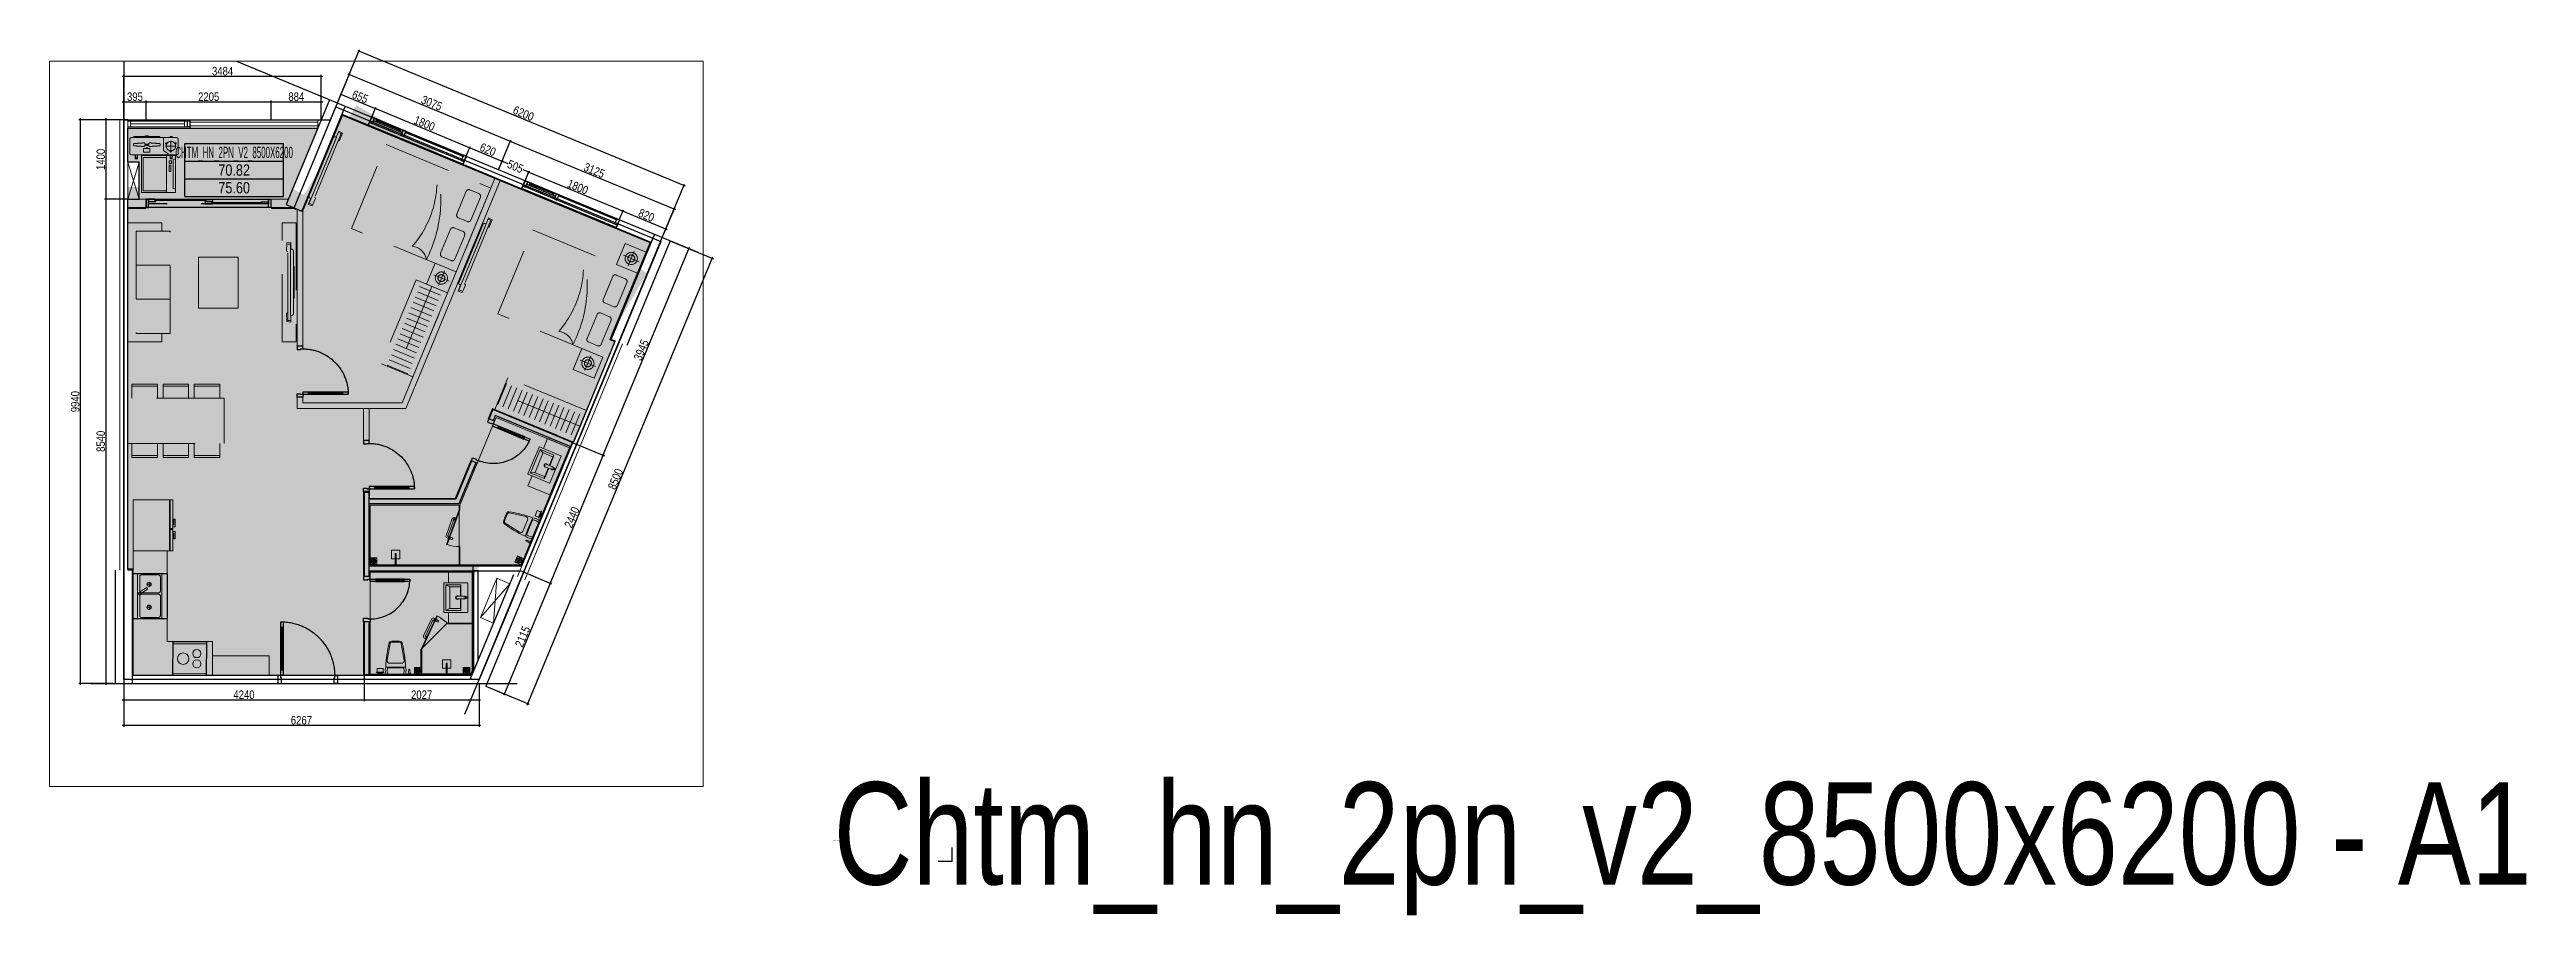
# Paper-space layout 'Layout1' of a CAD drawing. Header units: millimetres. Extents: x 203 to 1950, y -38 to 573.
# The model-space entities are those that its viewports show. They can reach past a viewport. Long polylines and large blocks are cut down to what shows.
import ezdxf
from ezdxf.enums import TextEntityAlignment as Align

# ---------------------------------------------------------------- set-up
doc = ezdxf.new("R2018")
doc.units = ezdxf.units.MM
for name, pattern in [('3PN B$0$HIDDENX2', [0.75, 0.5, -0.25]), ('chhn_2pn+_n1_8500x8800$0$HIDDEN', [9.525, 6.35, -3.175]), ('HIDDEN', [9.525, 6.35, -3.175])]:
    doc.linetypes.add(name, pattern=pattern)
doc.layers.get('0').update_dxf_attribs({"color": 231})
doc.layers.get('DefPoints').update_dxf_attribs({"color": 191})
doc.layers.add('A-AREA-SPACE', color=130, linetype='Continuous', plot=False)
doc.layers.add('A-AREA-WALL-CENTER', color=210, linetype='Continuous', plot=False)
for name, color, linetype in [('A-CONC', 2, 'Continuous'), ('A-DIMS', 8, 'Continuous'), ('A-DOOR', 142, 'Continuous'), ('A-WALL', 1, 'Continuous'), ('G-ANNO-LEGN', 231, 'Continuous')]:
    doc.layers.add(name, color=color, linetype=linetype)
for name, color, linetype, lineweight in [('A-EQPM', 127, 'Continuous', 9), ('A-FURN', 251, 'HIDDEN', 5), ('A-HIDD', 45, 'HIDDEN', 9), ('A-RAIL', 153, 'Continuous', 9), ('A-SHBD', 7, 'Continuous', 35), ('A-TEXT', 255, 'Continuous', 25), ('A-WALL-INT', 31, 'Continuous', 20), ('A-WALL-PRTN', 6, 'Continuous', 9), ('chhn_2pn+_n1_8500x8800$0$A-FNSH', 253, 'Continuous', 9), ('chhn_2pn+_n1_8500x8800$0$A-HIDD', 45, 'chhn_2pn+_n1_8500x8800$0$HIDDEN', 9)]:
    doc.layers.add(name, color=color, linetype=linetype, lineweight=lineweight)
doc.layers.add('chhn_2pn+_n1_8500x8800$0$2pn+g2', color=7, linetype='Continuous', true_color=0xeecdb4)
doc.styles.get("Standard").update_dxf_attribs({"font": 'arial.ttf'})
doc.styles.add('VTK_Arial', font='arial.ttf', dxfattribs={"width": 0.8})
doc.dimstyles.new('A-2.5-DIM_LAYOUT', dxfattribs={"dimscale": 0, "dimtxt": 6, "dimasz": 1, "dimexe": 1, "dimexo": 0, "dimgap": 0.5, "dimtad": 1, "dimdec": 0, "dimlfac": -1, "dimzin": 12, "dimdsep": 46, "dimtxsty": 'VTK_Arial', "dimblk": 'ARCHTICK', "dimcen": 0, "dimdle": 1, "dimclrd": 256, "dimclre": 256, "dimclrt": 7, "dimadec": 1, "dimazin": 3, "dimtfac": 1, "dimtdec": 0, "dimtix": 1, "dimtmove": 0, "dimatfit": 2, "dimfxl": 20, "dimtolj": 1, "dimtzin": 0, "dimlwd": -1, "dimlwe": -1, "dimarcsym": 0})

psp = doc.layouts.get("Layout1")

msp = doc.modelspace()

# ---------------------------------------------------------------- blocks, each defined once
blk = doc.blocks.new('A$C04148061')
at = {"layer": 'DefPoints'}
for points in [[(0, 0), (-10, 0)], [(0, 0), (0, 10)]]:
    blk.add_lwpolyline(points, dxfattribs=at)
at = {"layer": 'A-TEXT', "lineweight": 30, "width": 0.8, "flags": 104}
for tag, p in [('1.3.1', (-83.8, 56)), ('1.3.6', (-83.8, 16.5))]:
    blk.add_attdef(tag, text='', height=2.5, dxfattribs=at).set_placement(p, align=Align.TOP_LEFT)
blk = doc.blocks.new('_ArchTick')
at = {"color": 0, "linetype": 'ByBlock', "const_width": 0.15}
blk.add_lwpolyline([(-0.5, -0.5), (0.5, 0.5)], dxfattribs=at)
blk = doc.blocks.new('*D88')
at = {"layer": 'A-DIMS', "ltscale": 0.3, "transparency": 16777216}
for p, q in [((254.7, 535.8), (272.5, 535.8)), ((255.7, 523.2), (255.7, 536.8)), ((271.5, 523.2), (271.5, 536.8))]:
    blk.add_line(p, q, dxfattribs=at)
at = {"layer": 'DefPoints', "color": 0, "ltscale": 0.3, "transparency": 16777216}
for p in [(271.5, 535.8), (255.7, 523.2), (271.5, 523.2)]:
    blk.add_point(p, dxfattribs=at)
at = {"layer": 'A-DIMS', "ltscale": 0.3, "transparency": 16777216, "rotation": 180}
blk.add_blockref('_ArchTick', (255.7, 535.8), dxfattribs=at)
at = {"layer": 'A-DIMS', "ltscale": 0.3, "transparency": 16777216}
blk.add_blockref('_ArchTick', (271.5, 535.8), dxfattribs=at)
at = {"layer": 'A-DIMS', "color": 7, "ltscale": 0.3, "transparency": 16777216, "insert": (263.6, 539.4), "char_height": 6, "attachment_point": 5, "style": 'VTK_Arial'}
blk.add_mtext('\\A1;395', dxfattribs=at)
blk = doc.blocks.new('*D89')
at = {"layer": 'A-DIMS', "ltscale": 0.3, "transparency": 16777216}
for p, q in [((270.5, 535.8), (360.7, 535.8)), ((271.5, 523.2), (271.5, 536.8)), ((359.7, 523.2), (359.7, 536.8))]:
    blk.add_line(p, q, dxfattribs=at)
at = {"layer": 'DefPoints', "color": 0, "ltscale": 0.3, "transparency": 16777216}
for p in [(359.7, 535.8), (271.5, 523.2), (359.7, 523.2)]:
    blk.add_point(p, dxfattribs=at)
at = {"layer": 'A-DIMS', "ltscale": 0.3, "transparency": 16777216, "rotation": 180}
blk.add_blockref('_ArchTick', (271.5, 535.8), dxfattribs=at)
at = {"layer": 'A-DIMS', "ltscale": 0.3, "transparency": 16777216}
blk.add_blockref('_ArchTick', (359.7, 535.8), dxfattribs=at)
at = {"layer": 'A-DIMS', "color": 7, "ltscale": 0.3, "transparency": 16777216, "insert": (315.6, 539.4), "char_height": 6, "attachment_point": 5, "style": 'VTK_Arial'}
blk.add_mtext('\\A1;2205', dxfattribs=at)
blk = doc.blocks.new('*D90')
at = {"layer": 'A-DIMS', "ltscale": 0.3, "transparency": 16777216}
for p, q in [((358.7, 535.8), (396, 535.8)), ((359.7, 523.2), (359.7, 536.8)), ((395, 523.2), (395, 536.8))]:
    blk.add_line(p, q, dxfattribs=at)
at = {"layer": 'DefPoints', "color": 0, "ltscale": 0.3, "transparency": 16777216}
for p in [(395, 535.8), (359.7, 523.2), (395, 523.2)]:
    blk.add_point(p, dxfattribs=at)
at = {"layer": 'A-DIMS', "ltscale": 0.3, "transparency": 16777216, "rotation": 180}
blk.add_blockref('_ArchTick', (359.7, 535.8), dxfattribs=at)
at = {"layer": 'A-DIMS', "ltscale": 0.3, "transparency": 16777216}
blk.add_blockref('_ArchTick', (395, 535.8), dxfattribs=at)
at = {"layer": 'A-DIMS', "color": 7, "ltscale": 0.3, "transparency": 16777216, "insert": (377.4, 539.4), "char_height": 6, "attachment_point": 5, "style": 'VTK_Arial'}
blk.add_mtext('\\A1;884', dxfattribs=at)
blk = doc.blocks.new('*D91')
at = {"layer": 'A-DIMS', "ltscale": 0.3, "transparency": 16777216}
for p, q in [((254.7, 553.8), (396, 553.8)), ((255.7, 523.2), (255.7, 554.8)), ((395, 530), (395, 554.8))]:
    blk.add_line(p, q, dxfattribs=at)
at = {"layer": 'DefPoints', "color": 0, "ltscale": 0.3, "transparency": 16777216}
for p in [(395, 553.8), (395, 530), (255.7, 523.2)]:
    blk.add_point(p, dxfattribs=at)
at = {"layer": 'A-DIMS', "ltscale": 0.3, "transparency": 16777216, "rotation": 180}
blk.add_blockref('_ArchTick', (255.7, 553.8), dxfattribs=at)
at = {"layer": 'A-DIMS', "ltscale": 0.3, "transparency": 16777216}
blk.add_blockref('_ArchTick', (395, 553.8), dxfattribs=at)
at = {"layer": 'A-DIMS', "color": 7, "ltscale": 0.3, "transparency": 16777216, "insert": (325.4, 557.4), "char_height": 6, "attachment_point": 5, "style": 'VTK_Arial'}
blk.add_mtext('\\A1;3484', dxfattribs=at)
blk = doc.blocks.new('*D92')
at = {"layer": 'A-DIMS', "ltscale": 0.3, "transparency": 16777216}
for p, q in [((406.4, 535), (409.3, 542)), ((408, 541.5), (434.1, 530.7)), ((430.6, 525), (433.5, 532))]:
    blk.add_line(p, q, dxfattribs=at)
at = {"layer": 'DefPoints', "color": 0, "ltscale": 0.3, "transparency": 16777216}
for p in [(406.4, 535), (430.6, 525), (433.2, 531.1)]:
    blk.add_point(p, dxfattribs=at)
at = {"layer": 'A-DIMS', "ltscale": 0.3, "transparency": 16777216}
for p, rotation in [((408.9, 541.1), 157.5009265045558), ((433.2, 531.1), 337.5009265045558)]:
    blk.add_blockref('_ArchTick', p, dxfattribs=dict(at, rotation=rotation))
at = {"layer": 'A-DIMS', "color": 7, "ltscale": 0.3, "transparency": 16777216, "insert": (422.4, 539.4), "char_height": 6, "attachment_point": 5, "rotation": 337.5009, "style": 'VTK_Arial'}
blk.add_mtext('\\A1;655', dxfattribs=at)
blk = doc.blocks.new('*D93')
at = {"layer": 'A-DIMS', "ltscale": 0.3, "transparency": 16777216}
for p, q in [((430.6, 525), (433.5, 532)), ((432.2, 531.5), (500.6, 503.1)), ((497.1, 497.4), (500.1, 504.4))]:
    blk.add_line(p, q, dxfattribs=at)
at = {"layer": 'DefPoints', "color": 0, "ltscale": 0.3, "transparency": 16777216}
for p in [(430.6, 525), (497.1, 497.4), (499.7, 503.5)]:
    blk.add_point(p, dxfattribs=at)
at = {"layer": 'A-DIMS', "ltscale": 0.3, "transparency": 16777216}
for p, rotation in [((433.2, 531.1), 157.5009265045563), ((499.7, 503.5), 337.5009265045563)]:
    blk.add_blockref('_ArchTick', p, dxfattribs=dict(at, rotation=rotation))
at = {"layer": 'A-DIMS', "color": 7, "ltscale": 0.3, "transparency": 16777216, "insert": (467.8, 520.6), "char_height": 6, "attachment_point": 5, "rotation": 337.5009, "style": 'VTK_Arial'}
blk.add_mtext('\\A1;1800', dxfattribs=at)
blk = doc.blocks.new('*D94')
at = {"layer": 'A-DIMS', "ltscale": 0.3, "transparency": 16777216}
for p, q in [((538.7, 480.2), (541.6, 487.2)), ((540.3, 486.7), (608.7, 458.4)), ((605.2, 452.6), (608.2, 459.7))]:
    blk.add_line(p, q, dxfattribs=at)
at = {"layer": 'DefPoints', "color": 0, "ltscale": 0.3, "transparency": 16777216}
for p in [(538.7, 480.2), (607.8, 458.7), (605.2, 452.6)]:
    blk.add_point(p, dxfattribs=at)
at = {"layer": 'A-DIMS', "ltscale": 0.3, "transparency": 16777216}
for p, rotation in [((541.3, 486.3), 157.5009265045563), ((607.8, 458.7), 337.5009265045563)]:
    blk.add_blockref('_ArchTick', p, dxfattribs=dict(at, rotation=rotation))
at = {"layer": 'A-DIMS', "color": 7, "ltscale": 0.3, "transparency": 16777216, "insert": (575.9, 475.8), "char_height": 6, "attachment_point": 5, "rotation": 337.5009, "style": 'VTK_Arial'}
blk.add_mtext('\\A1;1800', dxfattribs=at)
blk = doc.blocks.new('*D95')
at = {"layer": 'A-DIMS', "ltscale": 0.3, "transparency": 16777216}
for p, q in [((605.2, 452.6), (608.2, 459.7)), ((606.8, 459.1), (639, 445.8)), ((635.5, 440.1), (638.5, 447.1))]:
    blk.add_line(p, q, dxfattribs=at)
at = {"layer": 'DefPoints', "color": 0, "ltscale": 0.3, "transparency": 16777216}
for p in [(605.2, 452.6), (635.5, 440.1), (638.1, 446.2)]:
    blk.add_point(p, dxfattribs=at)
at = {"layer": 'A-DIMS', "ltscale": 0.3, "transparency": 16777216}
for p, rotation in [((607.8, 458.7), 157.5009265045563), ((638.1, 446.2), 337.5009265045563)]:
    blk.add_blockref('_ArchTick', p, dxfattribs=dict(at, rotation=rotation))
at = {"layer": 'A-DIMS', "color": 7, "ltscale": 0.3, "transparency": 16777216, "insert": (624.3, 455.8), "char_height": 6, "attachment_point": 5, "rotation": 337.5009, "style": 'VTK_Arial'}
blk.add_mtext('\\A1;820', dxfattribs=at)
blk = doc.blocks.new('*D96')
at = {"layer": 'A-DIMS', "ltscale": 0.3, "transparency": 16777216}
for p, q in [((406.4, 535), (415.1, 556)), ((413.8, 555.5), (529.3, 507.7)), ((520.1, 487.9), (528.8, 509))]:
    blk.add_line(p, q, dxfattribs=at)
at = {"layer": 'DefPoints', "color": 0, "ltscale": 0.3, "transparency": 16777216}
for p in [(406.4, 535), (528.4, 508.1), (520.1, 487.9)]:
    blk.add_point(p, dxfattribs=at)
at = {"layer": 'A-DIMS', "ltscale": 0.3, "transparency": 16777216}
for p, rotation in [((414.8, 555.1), 157.5009257565742), ((528.4, 508.1), 337.5009257565742)]:
    blk.add_blockref('_ArchTick', p, dxfattribs=dict(at, rotation=rotation))
at = {"layer": 'A-DIMS', "color": 7, "ltscale": 0.3, "transparency": 16777216, "insert": (472.9, 534.9), "char_height": 6, "attachment_point": 5, "rotation": 337.5009, "style": 'VTK_Arial'}
blk.add_mtext('\\A1;3075', dxfattribs=at)
blk = doc.blocks.new('*D97')
at = {"layer": 'A-DIMS', "ltscale": 0.3, "transparency": 16777216}
for p, q in [((520.1, 487.9), (528.8, 509)), ((527.5, 508.4), (644.8, 459.8)), ((635.5, 440.1), (644.3, 461.1))]:
    blk.add_line(p, q, dxfattribs=at)
at = {"layer": 'DefPoints', "color": 0, "ltscale": 0.3, "transparency": 16777216}
for p in [(520.1, 487.9), (643.9, 460.2), (635.5, 440.1)]:
    blk.add_point(p, dxfattribs=at)
at = {"layer": 'A-DIMS', "ltscale": 0.3, "transparency": 16777216}
for p, rotation in [((528.4, 508.1), 157.5009257565755), ((643.9, 460.2), 337.5009257565756)]:
    blk.add_blockref('_ArchTick', p, dxfattribs=dict(at, rotation=rotation))
at = {"layer": 'A-DIMS', "color": 7, "ltscale": 0.3, "transparency": 16777216, "insert": (587.5, 487.4), "char_height": 6, "attachment_point": 5, "rotation": 337.5009, "style": 'VTK_Arial'}
blk.add_mtext('\\A1;3125', dxfattribs=at)
blk = doc.blocks.new('*D98')
at = {"layer": 'A-DIMS', "ltscale": 0.3, "transparency": 16777216}
for p, q in [((497.1, 497.4), (500.1, 504.4)), ((498.8, 503.9), (523.5, 493.6)), ((520.1, 487.9), (523, 495))]:
    blk.add_line(p, q, dxfattribs=at)
at = {"layer": 'DefPoints', "color": 0, "ltscale": 0.3, "transparency": 16777216}
for p in [(497.1, 497.4), (522.6, 494), (520.1, 487.9)]:
    blk.add_point(p, dxfattribs=at)
at = {"layer": 'A-DIMS', "ltscale": 0.3, "transparency": 16777216}
for p, rotation in [((499.7, 503.5), 157.5009265045563), ((522.6, 494), 337.5009265045563)]:
    blk.add_blockref('_ArchTick', p, dxfattribs=dict(at, rotation=rotation))
at = {"layer": 'A-DIMS', "color": 7, "ltscale": 0.3, "transparency": 16777216, "insert": (512.5, 502.1), "char_height": 6, "attachment_point": 5, "rotation": 337.5009, "style": 'VTK_Arial'}
blk.add_mtext('\\A1;620', dxfattribs=at)
blk = doc.blocks.new('*D99')
at = {"layer": 'A-DIMS', "ltscale": 0.3, "transparency": 16777216}
for p, q in [((520.1, 487.9), (523, 495)), ((521.7, 494.4), (526.5, 492.4)), ((542.2, 485.9), (537.3, 487.9)), ((538.7, 480.2), (541.6, 487.2))]:
    blk.add_line(p, q, dxfattribs=at)
at = {"layer": 'DefPoints', "color": 0, "ltscale": 0.3, "transparency": 16777216}
for p in [(520.1, 487.9), (538.7, 480.2), (541.3, 486.3)]:
    blk.add_point(p, dxfattribs=at)
at = {"layer": 'A-DIMS', "ltscale": 0.3, "transparency": 16777216}
for p, rotation in [((522.6, 494), 157.5009265045563), ((541.3, 486.3), 337.5009265045563)]:
    blk.add_blockref('_ArchTick', p, dxfattribs=dict(at, rotation=rotation))
at = {"layer": 'A-DIMS', "color": 7, "ltscale": 0.3, "transparency": 16777216, "insert": (531.9, 490.2), "char_height": 6, "attachment_point": 5, "rotation": 337.5009, "style": 'VTK_Arial'}
blk.add_mtext('\\A1;505', dxfattribs=at)
blk = doc.blocks.new('*D100')
at = {"layer": 'A-DIMS', "ltscale": 0.3, "transparency": 16777216}
for p, q in [((406.4, 535), (422, 572.7)), ((420.7, 572.1), (651.7, 476.5)), ((635.5, 440.1), (651.2, 477.8))]:
    blk.add_line(p, q, dxfattribs=at)
at = {"layer": 'DefPoints', "color": 0, "ltscale": 0.3, "transparency": 16777216}
for p in [(406.4, 535), (650.8, 476.9), (635.5, 440.1)]:
    blk.add_point(p, dxfattribs=at)
at = {"layer": 'A-DIMS', "ltscale": 0.3, "transparency": 16777216}
for p, rotation in [((421.6, 571.8), 157.5009257565755), ((650.8, 476.9), 337.5009257565756)]:
    blk.add_blockref('_ArchTick', p, dxfattribs=dict(at, rotation=rotation))
at = {"layer": 'A-DIMS', "color": 7, "ltscale": 0.3, "transparency": 16777216, "insert": (537.6, 527.6), "char_height": 6, "attachment_point": 5, "rotation": 337.5009, "style": 'VTK_Arial'}
blk.add_mtext('\\A1;6200', dxfattribs=at)
blk = doc.blocks.new('*D101')
at = {"layer": 'A-DIMS', "ltscale": 0.3, "transparency": 16777216}
for p, q in [((243.1, 524.2), (243.1, 466.2)), ((258.5, 523.2), (242.1, 523.2)), ((258.5, 467.2), (242.1, 467.2))]:
    blk.add_line(p, q, dxfattribs=at)
at = {"layer": 'DefPoints', "color": 0, "ltscale": 0.3, "transparency": 16777216}
for p in [(258.5, 523.2), (243.1, 467.2), (258.5, 467.2)]:
    blk.add_point(p, dxfattribs=at)
at = {"layer": 'A-DIMS', "ltscale": 0.3, "transparency": 16777216}
for p, rotation in [((243.1, 523.2), 90), ((243.1, 467.2), 270)]:
    blk.add_blockref('_ArchTick', p, dxfattribs=dict(at, rotation=rotation))
at = {"layer": 'A-DIMS', "color": 7, "ltscale": 0.3, "transparency": 16777216, "insert": (239.5, 495.2), "char_height": 6, "attachment_point": 5, "rotation": 90, "style": 'VTK_Arial'}
blk.add_mtext('\\A1;1400', dxfattribs=at)
blk = doc.blocks.new('*D102')
at = {"layer": 'A-DIMS', "ltscale": 0.3, "transparency": 16777216}
for p, q in [((258.5, 467.2), (242.1, 467.2)), ((243.1, 468.2), (243.1, 124.6)), ((247.8, 125.6), (242.1, 125.6))]:
    blk.add_line(p, q, dxfattribs=at)
at = {"layer": 'DefPoints', "color": 0, "ltscale": 0.3, "transparency": 16777216}
for p in [(258.5, 467.2), (243.1, 125.6), (247.8, 125.6)]:
    blk.add_point(p, dxfattribs=at)
at = {"layer": 'A-DIMS', "ltscale": 0.3, "transparency": 16777216}
for p, rotation in [((243.1, 467.2), 90), ((243.1, 125.6), 270)]:
    blk.add_blockref('_ArchTick', p, dxfattribs=dict(at, rotation=rotation))
at = {"layer": 'A-DIMS', "color": 7, "ltscale": 0.3, "transparency": 16777216, "insert": (239.5, 296.4), "char_height": 6, "attachment_point": 5, "rotation": 90, "style": 'VTK_Arial'}
blk.add_mtext('\\A1;8540', dxfattribs=at)
blk = doc.blocks.new('*D103')
at = {"layer": 'A-DIMS', "ltscale": 0.3, "transparency": 16777216}
for p, q in [((225.1, 124.6), (225.1, 524.2)), ((247.8, 523.2), (224.1, 523.2)), ((247.8, 125.6), (224.1, 125.6))]:
    blk.add_line(p, q, dxfattribs=at)
at = {"layer": 'DefPoints', "color": 0, "ltscale": 0.3, "transparency": 16777216}
for p in [(225.1, 523.2), (247.8, 523.2), (247.8, 125.6)]:
    blk.add_point(p, dxfattribs=at)
at = {"layer": 'A-DIMS', "ltscale": 0.3, "transparency": 16777216}
for p, rotation in [((225.1, 523.2), 90), ((225.1, 125.6), 270)]:
    blk.add_blockref('_ArchTick', p, dxfattribs=dict(at, rotation=rotation))
at = {"layer": 'A-DIMS', "color": 7, "ltscale": 0.3, "transparency": 16777216, "insert": (221.5, 324.4), "char_height": 6, "attachment_point": 5, "rotation": 90, "style": 'VTK_Arial'}
blk.add_mtext('\\A1;9940', dxfattribs=at)
blk = doc.blocks.new('*D104')
at = {"layer": 'A-DIMS', "ltscale": 0.3, "transparency": 16777216}
for p, q in [((255.7, 125.6), (255.7, 113.1)), ((425.3, 131.2), (425.3, 113.1)), ((254.7, 114.1), (426.3, 114.1))]:
    blk.add_line(p, q, dxfattribs=at)
at = {"layer": 'DefPoints', "color": 0, "ltscale": 0.3, "transparency": 16777216}
for p in [(255.7, 125.6), (425.3, 131.2), (425.3, 114.1)]:
    blk.add_point(p, dxfattribs=at)
at = {"layer": 'A-DIMS', "ltscale": 0.3, "transparency": 16777216, "rotation": 180}
blk.add_blockref('_ArchTick', (255.7, 114.1), dxfattribs=at)
at = {"layer": 'A-DIMS', "ltscale": 0.3, "transparency": 16777216}
blk.add_blockref('_ArchTick', (425.3, 114.1), dxfattribs=at)
at = {"layer": 'A-DIMS', "color": 7, "ltscale": 0.3, "transparency": 16777216, "insert": (340.5, 117.7), "char_height": 6, "attachment_point": 5, "style": 'VTK_Arial'}
blk.add_mtext('\\A1;4240', dxfattribs=at)
blk = doc.blocks.new('*D105')
at = {"layer": 'A-DIMS', "ltscale": 0.3, "transparency": 16777216}
for p, q in [((425.3, 131.2), (425.3, 113.1)), ((506.4, 125.6), (506.4, 113.1)), ((424.3, 114.1), (507.4, 114.1))]:
    blk.add_line(p, q, dxfattribs=at)
at = {"layer": 'DefPoints', "color": 0, "ltscale": 0.3, "transparency": 16777216}
for p in [(425.3, 131.2), (506.4, 125.6), (506.4, 114.1)]:
    blk.add_point(p, dxfattribs=at)
at = {"layer": 'A-DIMS', "ltscale": 0.3, "transparency": 16777216, "rotation": 180}
blk.add_blockref('_ArchTick', (425.3, 114.1), dxfattribs=at)
at = {"layer": 'A-DIMS', "ltscale": 0.3, "transparency": 16777216}
blk.add_blockref('_ArchTick', (506.4, 114.1), dxfattribs=at)
at = {"layer": 'A-DIMS', "color": 7, "ltscale": 0.3, "transparency": 16777216, "insert": (465.8, 117.7), "char_height": 6, "attachment_point": 5, "style": 'VTK_Arial'}
blk.add_mtext('\\A1;2027', dxfattribs=at)
blk = doc.blocks.new('*D106')
at = {"layer": 'A-DIMS', "ltscale": 0.3, "transparency": 16777216}
for p, q in [((506.4, 125.6), (506.4, 95.1)), ((255.7, 117.9), (255.7, 95.1)), ((507.4, 96.1), (254.7, 96.1))]:
    blk.add_line(p, q, dxfattribs=at)
at = {"layer": 'DefPoints', "color": 0, "ltscale": 0.3, "transparency": 16777216}
for p in [(506.4, 125.6), (255.7, 117.9), (255.7, 96.1)]:
    blk.add_point(p, dxfattribs=at)
at = {"layer": 'A-DIMS', "ltscale": 0.3, "transparency": 16777216, "rotation": 180}
blk.add_blockref('_ArchTick', (255.7, 96.1), dxfattribs=at)
at = {"layer": 'A-DIMS', "ltscale": 0.3, "transparency": 16777216}
blk.add_blockref('_ArchTick', (506.4, 96.1), dxfattribs=at)
at = {"layer": 'A-DIMS', "color": 7, "ltscale": 0.3, "transparency": 16777216, "insert": (381, 99.7), "char_height": 6, "attachment_point": 5, "style": 'VTK_Arial'}
blk.add_mtext('\\A1;6267', dxfattribs=at)
blk = doc.blocks.new('*D109')
at = {"layer": 'A-DIMS', "ltscale": 0.3, "transparency": 16777216}
for p, q in [((556.8, 197.3), (523.7, 117.3)), ((535.2, 205.2), (557.4, 196)), ((511, 123.7), (525, 117.9))]:
    blk.add_line(p, q, dxfattribs=at)
at = {"layer": 'DefPoints', "color": 0, "ltscale": 0.3, "transparency": 16777216}
for p in [(535.2, 205.2), (511, 123.7), (524.1, 118.2)]:
    blk.add_point(p, dxfattribs=at)
at = {"layer": 'A-DIMS', "ltscale": 0.3, "transparency": 16777216}
for p, rotation in [((556.4, 196.4), 67.50092871625407), ((524.1, 118.2), 247.5009287162541)]:
    blk.add_blockref('_ArchTick', p, dxfattribs=dict(at, rotation=rotation))
at = {"layer": 'A-DIMS', "color": 7, "ltscale": 0.3, "transparency": 16777216, "insert": (537, 158.7), "char_height": 6, "attachment_point": 5, "rotation": 67.5009, "style": 'VTK_Arial'}
blk.add_mtext('\\A1;2115', dxfattribs=at)
blk = doc.blocks.new('*D110')
at = {"layer": 'A-DIMS', "ltscale": 0.3, "transparency": 16777216}
for p, q in [((640.9, 437.9), (671.7, 425.1)), ((540.3, 110.4), (671.2, 426.4)), ((511, 123.7), (541.6, 111))]:
    blk.add_line(p, q, dxfattribs=at)
at = {"layer": 'DefPoints', "color": 0, "ltscale": 0.3, "transparency": 16777216}
for p in [(640.9, 437.9), (670.8, 425.5), (511, 123.7)]:
    blk.add_point(p, dxfattribs=at)
at = {"layer": 'A-DIMS', "ltscale": 0.3, "transparency": 16777216}
for p, rotation in [((670.8, 425.5), 67.50092871625411), ((540.7, 111.4), 247.5009287162541)]:
    blk.add_blockref('_ArchTick', p, dxfattribs=dict(at, rotation=rotation))
at = {"layer": 'A-DIMS', "color": 7, "ltscale": 0.3, "transparency": 16777216, "insert": (602.5, 269.8), "char_height": 6, "attachment_point": 5, "rotation": 67.5009, "style": 'VTK_Arial'}
blk.add_mtext('\\A1;8500', dxfattribs=at)
blk = doc.blocks.new('*D111')
at = {"layer": 'A-DIMS', "transparency": 16777216}
for p, q in [((556.1, 195.5), (594.2, 287.5)), ((572.6, 295.4), (594.7, 286.2)), ((535.2, 205.2), (557.4, 196))]:
    blk.add_line(p, q, dxfattribs=at)
at = {"layer": 'DefPoints', "color": 0, "transparency": 16777216}
for p in [(572.6, 295.4), (593.8, 286.6), (535.2, 205.2)]:
    blk.add_point(p, dxfattribs=at)
at = {"layer": 'A-DIMS', "transparency": 16777216}
for p, rotation in [((593.8, 286.6), 67.50092871625411), ((556.4, 196.4), 247.5009287162541)]:
    blk.add_blockref('_ArchTick', p, dxfattribs=dict(at, rotation=rotation))
at = {"layer": 'A-DIMS', "color": 7, "transparency": 16777216, "insert": (571.8, 242.8), "char_height": 6, "attachment_point": 5, "rotation": 67.5009, "style": 'VTK_Arial'}
blk.add_mtext('\\A1;2440', dxfattribs=at)
blk = doc.blocks.new('*D112')
at = {"layer": 'A-DIMS', "transparency": 16777216}
for p, q in [((643.5, 436.8), (655.1, 432)), ((593.4, 285.6), (654.6, 433.3)), ((572.6, 295.4), (594.7, 286.2))]:
    blk.add_line(p, q, dxfattribs=at)
at = {"layer": 'DefPoints', "color": 0, "transparency": 16777216}
for p in [(643.5, 436.8), (654.2, 432.4), (572.6, 295.4)]:
    blk.add_point(p, dxfattribs=at)
at = {"layer": 'A-DIMS', "transparency": 16777216}
for p, rotation in [((654.2, 432.4), 67.50092871625411), ((593.8, 286.6), 247.5009287162541)]:
    blk.add_blockref('_ArchTick', p, dxfattribs=dict(at, rotation=rotation))
at = {"layer": 'A-DIMS', "color": 7, "transparency": 16777216, "insert": (620.7, 360.8), "char_height": 6, "attachment_point": 5, "rotation": 67.5009, "style": 'VTK_Arial'}
blk.add_mtext('\\A1;3945', dxfattribs=at)
blk = doc.blocks.new('*U13')
at = {"linetype": 'HIDDEN', "ltscale": 0.3}
for p, q in [((75, 644), (75, 400)), ((525, 644), (75, 644)), ((75, 609), (525, 609)), ((525, 400), (525, 644)), ((1075, 644), (625, 644)), ((625, 644), (625, 400)), ((625, 609), (1075, 609)), ((1075, 400), (1075, 644)), ((1625, 644), (1175, 644)), ((1175, 644), (1175, 400)), ((1175, 609), (1625, 609)), ((1625, 400), (1625, 644)), ((1700, 400), (0, 400)), ((0, 400), (0, -400)), ((1700, -400), (1700, 400)), ((0, -400), (1700, -400)), ((75, -644), (75, -400)), ((525, -400), (525, -644)), ((625, -644), (625, -400)), ((1075, -400), (1075, -644)), ((1175, -644), (1175, -400)), ((1625, -400), (1625, -644)), ((525, -609), (75, -609)), ((525, -644), (75, -644)), ((1075, -609), (625, -609)), ((1075, -644), (625, -644)), ((1625, -609), (1175, -609)), ((1625, -644), (1175, -644))]:
    blk.add_line(p, q, dxfattribs=at)
blk = doc.blocks.new('*U6')
at = {"linetype": 'HIDDEN', "ltscale": 0.3}
for p, q in [((86, 500), (86, 101)), ((186, 500), (186, 101)), ((286, 500), (286, 101)), ((386, 500), (386, 101)), ((486, 500), (486, 101)), ((586, 500), (586, 101)), ((686, 500), (686, 101)), ((786, 500), (786, 101)), ((886, 500), (886, 101)), ((986, 500), (986, 101)), ((1086, 500), (1086, 101)), ((1186, 500), (1186, 101)), ((1286, 500), (1286, 101)), ((1386, 500), (1386, 101)), ((1486, 500), (1486, 101)), ((1586, 500), (1586, 101)), ((0, 300), (1600, 300))]:
    blk.add_line(p, q, dxfattribs=at)
blk.add_lwpolyline([(0, 0), (1600, 0), (1600, 600), (0, 600)], close=True, dxfattribs=at)
blk = doc.blocks.new('F-PN-GIUONG-2000X1600')
at = {"linetype": 'HIDDEN', "ltscale": 0.3}
for p, q in [((111, -198), (111, -656)), ((333, -151), (159, -151)), ((380, -656), (380, -198)), ((159, -704), (333, -704)), ((111, -1381), (111, -944)), ((159, -896), (333, -896)), ((380, -944), (380, -1381)), ((333, -1429), (159, -1429))]:
    blk.add_line(p, q, dxfattribs=at)
blk.add_lwpolyline([(2000, 0), (2000, -1600), (0, -1600), (0, 0), (2000, 0)], dxfattribs=at)
for centre, radius, start, end in [((159, -198), 47.8, 90, 180), ((333, -198), 47.8, 0, 90), ((2879, -183), 2317, 175.4814, 217.72), ((809, 149), 282, 212.0382, 286.6668), ((2591, -688), 1794, 161.5628, 210.5744), ((159, -656), 47.8, 180, 270), ((333, -656), 47.8, 270, 0), ((159, -944), 47.8, 90, 180), ((333, -944), 47.8, 0, 90), ((159, -1381), 47.8, 180, 270), ((333, -1381), 47.8, 270, 0)]:
    blk.add_arc(centre, radius, start, end, dxfattribs=at)
blk = doc.blocks.new('F-PN-DONGIUONG-01')
at = {"linetype": 'HIDDEN', "ltscale": 0.3}
for p, q in [((-339, -200), (-61, -200)), ((-200, -348), (-200, -52))]:
    blk.add_line(p, q, dxfattribs=at)
blk.add_lwpolyline([(0, -400), (-400, -400), (-400, 0), (0, 0)], close=True, dxfattribs=at)
for radius in [108, 61.3]:
    blk.add_circle((-200, -200), radius, dxfattribs=at)
blk = doc.blocks.new('F-PK-TV-01')
at = {"linetype": 'HIDDEN', "ltscale": 0.3}
for points in [[(0, -114), (0, 0), (-74, -6), (-77, -148), (-56, -165)], [(0, -1285), (0, -1399), (-74, -1393), (-77, -1251), (-56, -1234)]]:
    blk.add_lwpolyline(points, dxfattribs=at)
for points in [[(-6, -1375), (-56, -1375), (-56, -25), (-6, -25)], [(60, -423), (46, -423), (46, -977), (60, -977)]]:
    blk.add_lwpolyline(points, close=True, dxfattribs=at)
blk.add_lwpolyline([(-6, -1285), (7, -1285, 0.414214), (46, -1247), (46, -152, 0.414214), (7, -114), (-6, -114)], format="xyb", close=True, dxfattribs=at)
blk = doc.blocks.new('*U79')
at = {"linetype": 'HIDDEN', "ltscale": 0.3}
for p, q in [((86, 500), (86, 101)), ((186, 500), (186, 101)), ((286, 500), (286, 101)), ((386, 500), (386, 101)), ((486, 500), (486, 101)), ((586, 500), (586, 101)), ((686, 500), (686, 101)), ((786, 500), (786, 101)), ((886, 500), (886, 101)), ((986, 500), (986, 101)), ((1086, 500), (1086, 101)), ((1186, 500), (1186, 101)), ((1286, 500), (1286, 101)), ((1386, 500), (1386, 101)), ((1486, 500), (1486, 101)), ((0, 300), (1500, 300))]:
    blk.add_line(p, q, dxfattribs=at)
blk.add_lwpolyline([(0, 0), (1500, 0), (1500, 600), (0, 600)], close=True, dxfattribs=at)
blk = doc.blocks.new('*U12')
at = {"linetype": 'HIDDEN', "ltscale": 0.3}
for p, q in [((-750, -150), (-750, -1950)), ((-150, -150), (-750, -150)), ((-150, -1950), (-150, -150)), ((-150, -750), (-750, -750)), ((-150, -1350), (-750, -1350)), ((-750, -1950), (-150, -1950))]:
    blk.add_line(p, q, dxfattribs=at)
blk.add_lwpolyline([(-600, -1950), (-600, -2100), (0, -2100), (0, 0), (-600, 0), (-600, -150)], dxfattribs=at)
blk = doc.blocks.new('*U14')
at = {"linetype": 'HIDDEN', "ltscale": 0.3}
for points in [[(2100, 0), (2100, -250), (0, -250), (0, 0)], [(1725, -100), (1725, -150), (375, -150), (375, -100)], [(773, -34), (773, -48), (1327, -48), (1327, -34)]]:
    blk.add_lwpolyline(points, close=True, dxfattribs=at)
for points in [[(464, -94), (350, -94), (356, -168), (499, -171), (515, -150)], [(1636, -94), (1750, -94), (1744, -168), (1601, -171), (1585, -150)]]:
    blk.add_lwpolyline(points, dxfattribs=at)
blk.add_lwpolyline([(1636, -100), (1636, -86, 0.414214), (1597, -48), (503, -48, 0.414214), (464, -86), (464, -100)], format="xyb", close=True, dxfattribs=at)
blk = doc.blocks.new('F-PK-BANSOAN-01')
at = {"linetype": 'HIDDEN', "ltscale": 0.3}
blk.add_lwpolyline([(-700, -900), (-700, 0), (0, 0), (0, -900)], close=True, dxfattribs=at)
blk = doc.blocks.new('*U22')
at = {"linetype": 'HIDDEN', "ltscale": 0.3}
for p, q in [((650, 0), (0, 0)), ((0, 0), (0, -600)), ((0, 0), (0, -444)), ((0, 0), (650, 0)), ((650, -600), (650, 0)), ((650, 0), (650, -444)), ((30, -30), (620, -30)), ((30, -444), (30, -30)), ((620, -30), (620, -444)), ((0, -600), (0, -444)), ((650, -444), (0, -444)), ((0, -600), (650, -600)), ((0, -600), (650, -600)), ((620, -444), (30, -444)), ((56, -600), (72, -560)), ((72, -560), (578, -560)), ((373, -490), (373, -518)), ((484, -490), (373, -490)), ((373, -518), (484, -518)), ((484, -518), (484, -490)), ((512, -490), (512, -532)), ((558, -490), (512, -490)), ((512, -532), (558, -532)), ((558, -532), (558, -490)), ((578, -560), (594, -600)), ((650, -600), (650, -444))]:
    blk.add_line(p, q, dxfattribs=at)
for points in [[(650, -600), (0, -600), (0, 0), (650, 0)], [(650, -600), (0, -600), (0, -444), (0, 0), (650, 0), (650, -444)], [(30, -444), (30, -30), (620, -30), (620, -444)], [(484, -518), (373, -518), (373, -490), (484, -490)], [(558, -532), (512, -532), (512, -490), (558, -490)]]:
    blk.add_lwpolyline(points, close=True, dxfattribs=at)
blk = doc.blocks.new('E-CHUNG-CUCNONG-DH')
at = {"linetype": 'HIDDEN', "ltscale": 0.3}
for p, q in [((-127, 158), (-127, 194)), ((392, 151), (203, 151)), ((221, 195), (205, 205)), ((218, 208), (208, 192)), ((288, 54), (307, 54)), ((293, 314), (312, 314)), ((298, 57), (298, 246)), ((298, 63), (298, 44)), ((302, 304), (302, 323)), ((374, 195), (390, 205)), ((387, 192), (377, 208)), ((-302, -61), (-321, -61)), ((-312, -52), (-312, -71)), ((293, -61), (312, -61)), ((302, -52), (302, -71))]:
    blk.add_line(p, q, dxfattribs=at)
blk.add_lwpolyline([(-406, 0), (406, 0, 0.414214), (425, 19), (425, 276, 0.414214), (401, 300), (-401, 300, 0.414214), (-425, 276), (-425, 19, 0.414214)], format="xyb", close=True, dxfattribs=at)
for points in [[(-364, 300), (-358, 314, -0.306678), (-345, 323), (90, 323, -0.306678), (103, 314), (109, 300)], [(219, 177), (206, 194, -0.677033), (215, 209), (236, 206)], [(314, 70), (306, 50, -0.677033), (289, 50), (281, 70)], [(359, 206), (380, 209, -0.677033), (389, 194), (376, 177)]]:
    blk.add_lwpolyline(points, format="xyb", dxfattribs=at)
for points in [[(103, 314), (-358, 314)], [(-134, 106), (-134, 128), (-121, 128), (-121, 106)], [(250, 0), (250, 16), (170, 73), (170, 300)], [(286, 323), (286, 300)], [(318, 323), (318, 300)], [(-328, -71), (-328, 0)], [(-296, -71), (-296, 0)], [(286, -71), (286, 0)], [(318, -71), (318, 0)]]:
    blk.add_lwpolyline(points, dxfattribs=at)
for points in [[(-183, 47), (-72, 47), (-72, 106), (-183, 106)], [(283, 300), (321, 300), (321, 323), (283, 323)], [(283, 0), (321, 0), (321, -71), (283, -71)], [(-293, 0), (-331, 0), (-331, -71), (-293, -71)]]:
    blk.add_lwpolyline(points, close=True, dxfattribs=at)
for centre, radius in [((298, 151), 82.6), ((302, 314), 4.72), ((-312, -61), 4.72), ((302, -61), 4.72)]:
    blk.add_circle(centre, radius, dxfattribs=at)
blk.add_arc((-127, 257), 75.6, 61.0445, 118.9555, dxfattribs=at)
for points, weights, knots in [([(-162, 193), (-162, 188), (-162, 183), (-148, 183), (-134, 183), (-134, 176), (-134, 169), (-148, 169), (-162, 169), (-162, 164), (-162, 159), (-162, 152), (-167, 148), (-171, 144), (-177, 144), (-264, 150), (-351, 156), (-364, 158), (-364, 171), (-364, 176), (-364, 181), (-364, 194), (-351, 195), (-264, 202), (-177, 208), (-171, 208), (-167, 204), (-162, 200), (-162, 193)], [1, 1, 1, 1, 1, 1, 1, 1, 1, 1, 1, 0.916058650995, 1, 0.916058650995, 1, 1, 1, 0.734760240583, 1, 1, 1, 0.734760240583, 1, 1, 1, 0.916058650995, 1, 0.916058650995, 1], [0, 0, 0, 1, 1, 2, 2, 3, 3, 4, 4, 5, 5, 5.825313, 5.825313, 6.650626, 6.650626, 7.650626, 7.650626, 9.141593, 9.141593, 10.141593, 10.141593, 11.632559, 11.632559, 12.632559, 12.632559, 13.457872, 13.457872, 14.283185, 14.283185, 14.283185]), ([(96, 156), (9, 150), (-78, 144), (-84, 144), (-88, 148), (-93, 152), (-93, 159), (-93, 164), (-93, 169), (-107, 169), (-121, 169), (-121, 176), (-121, 183), (-107, 183), (-93, 183), (-93, 188), (-93, 193), (-93, 200), (-88, 204), (-84, 208), (-78, 208), (9, 202), (96, 195), (109, 194), (109, 181), (109, 176), (109, 171), (109, 158), (96, 156)], [1, 1, 1, 0.916058650995, 1, 0.916058650995, 1, 1, 1, 1, 1, 1, 1, 1, 1, 1, 1, 0.916058650995, 1, 0.916058650995, 1, 1, 1, 0.734760240583, 1, 1, 1, 0.734760240583, 1], [0, 0, 0, 1, 1, 1.825313, 1.825313, 2.650626, 2.650626, 3.650626, 3.650626, 4.650626, 4.650626, 5.650626, 5.650626, 6.650626, 6.650626, 7.650626, 7.650626, 8.475939, 8.475939, 9.301253, 9.301253, 10.301253, 10.301253, 11.792219, 11.792219, 12.792219, 12.792219, 14.283185, 14.283185, 14.283185])]:
    blk.add_rational_spline(points, weights, degree=2, knots=knots, dxfattribs=at)
blk = doc.blocks.new('DT-CAN')
at = {"layer": 'DefPoints'}
for p, q in [((-871, 0), (871, 0)), ((-871, -934), (-871, 0)), ((871, -934), (871, 0)), ((-871, -311), (871, -311)), ((-871, -623), (871, -623)), ((-871, -934), (871, -934))]:
    blk.add_line(p, q, dxfattribs=at)
at = {"layer": 'DefPoints', "color": 5, "style": 'VTK_Arial', "width": 0.8}
blk.add_attdef('DT-TT', text='', height=200, dxfattribs=at).set_placement((0, -569), align=Align.CENTER)
at = {"layer": 'DefPoints', "color": 7, "style": 'VTK_Arial', "width": 0.5}
blk.add_attdef('LOAICAN', text='', height=200, dxfattribs=at).set_placement((0, -258), align=Align.CENTER)
at = {"layer": 'DefPoints', "color": 6, "style": 'VTK_Arial', "width": 0.8}
blk.add_attdef('DT-TIM', text='', height=200, dxfattribs=at).set_placement((0, -880), align=Align.CENTER)
blk = doc.blocks.new('E-CHUNG-LOUVER')
blk.add_line((1100, 150), (0, 150))
at = {"linetype": 'HIDDEN', "ltscale": 0.3}
blk.add_line((50, 75), (1000, 75), dxfattribs=at)
for points in [[(0, 150), (1100, 150), (1100, 0), (0, 0)], [(1050, 125), (0, 125), (0, 25), (1050, 25)], [(49, 123), (2, 123), (2, 26), (49, 26)], [(1049, 123), (1002, 123), (1002, 26), (1049, 26)], [(1100, 25), (1050, 25), (1050, 125), (1100, 125)], [(1097, 28), (1053, 28), (1053, 122), (1097, 122)]]:
    blk.add_lwpolyline(points, close=True)
for points in [[(50, 125), (0, 125), (0, 25), (50, 25), (50, 125), (0, 125)], [(1050, 125), (1000, 125), (1000, 25), (1050, 25), (1050, 125), (1000, 125)]]:
    blk.add_lwpolyline(points)
blk = doc.blocks.new('*U78')
blk.add_line((2252, 150), (0, 150))
for points in [[(0, 150), (2252, 150), (2252, 0), (0, 0)], [(0, 105), (2252, 105), (2252, 45), (0, 45)]]:
    blk.add_lwpolyline(points, close=True)
blk = doc.blocks.new('*U38')
at = {"linetype": 'HIDDEN', "ltscale": 0.3}
blk.add_line((2160, 85), (40, 85), dxfattribs=at)
for p, q in [((158, 15), (158, 24)), ((1161, 60), (1161, 69))]:
    blk.add_line(p, q)
blk.add_lwpolyline([(0, 0), (2200, 0), (2200, 150), (0, 150)], close=True)
for points in [[(40, 54), (40, 0), (0, 0), (0, 150), (40, 150), (40, 0), (40, 0), (40, 54)], [(155, 0), (40, 0), (40, 10), (40, 10), (40, 40), (155, 40), (162, 40), (170, 40), (170, 25), (155, 25), (155, 15)], [(155, 0), (162, 0), (170, 0), (170, 15), (155, 15)], [(158, 15), (1054, 15), (1054, 24), (158, 24)], [(1172, 45), (1042, 45), (1042, 45), (1042, 45), (1042, 85), (1157, 85), (1164, 85), (1172, 85), (1172, 70), (1157, 70), (1157, 60), (1172, 60), (1172, 45)], [(1042, 0), (1172, 0), (1172, 0), (1172, 0), (1172, 40), (1057, 40), (1050, 40), (1042, 40), (1042, 25), (1057, 25), (1057, 15), (1042, 15), (1042, 0)], [(1161, 60), (2042, 60), (2042, 69), (1161, 69)], [(2160, 45), (2160, 45), (2160, 85), (2045, 85), (2038, 85), (2030, 85), (2030, 70), (2045, 70), (2045, 60)], [(2045, 60), (2030, 60), (2030, 45), (2160, 45), (2160, 45), (2160, 45), (2160, 45)], [(2160, 54), (2160, 0), (2200, 0), (2200, 150), (2160, 150), (2160, 0), (2160, 0), (2160, 54)]]:
    blk.add_lwpolyline(points)
blk = doc.blocks.new('*U36')
blk.add_line((0, -150), (1800, -150))
at = {"ltscale": 2000}
for points in [[(0, 0), (0, -150), (-5, -150), (-5, 0)], [(1805, 0), (1805, -150), (1800, -150), (1800, 0)]]:
    blk.add_lwpolyline(points, close=True, dxfattribs=at)
for points in [[(1800, 0), (0, 0), (0, -100), (1800, -100)], [(0, 0), (50, 0), (50, -100), (0, -100)], [(1150, 0), (1200, 0), (1200, -100), (1150, -100)], [(1200, 0), (1750, 0), (1750, -45), (1200, -45)], [(1250, 0), (1200, 0), (1200, -45), (1250, -45)], [(1700, 0), (1750, 0), (1750, -45), (1700, -45)], [(1750, 0), (1800, 0), (1800, -100), (1750, -100)], [(40, -10), (1160, -10), (1160, -20), (40, -20)], [(1240, -10), (1710, -10), (1710, -20), (1240, -20)]]:
    blk.add_lwpolyline(points, close=True)
blk = doc.blocks.new('*U80')
blk.add_line((-100, 70), (-700, 70))
for points in [[(100, 900), (100, 840), (40, 840), (40, 850), (0, 850), (0, 900)], [(0, 50), (-800, 50), (-800, 90), (0, 90)], [(-100, 50), (-100, 90), (-700, 90), (-700, 50)], [(100, 0), (100, 60), (40, 60), (40, 50), (0, 50), (0, 0)]]:
    blk.add_lwpolyline(points, close=True)
at = {"linetype": '3PN B$0$HIDDENX2', "ltscale": 300}
blk.add_arc((0, 50), 800, 90, 180, dxfattribs=at)
blk = doc.blocks.new('*U37')
blk.add_line((-100, -70), (-600, -70))
for points in [[(110, 0), (110, -60), (40, -60), (40, -50), (0, -50), (0, 0)], [(0, -50), (-700, -50), (-700, -90), (0, -90)], [(-100, -50), (-100, -90), (-600, -90), (-600, -50)], [(110, -800), (110, -740), (40, -740), (40, -750), (0, -750), (0, -800)]]:
    blk.add_lwpolyline(points, close=True)
at = {"linetype": '3PN B$0$HIDDENX2', "ltscale": 300}
blk.add_arc((0, -50), 700, 180, 270, dxfattribs=at)
blk = doc.blocks.new('*U81')
blk.add_line((-100, 70), (-600, 70))
for points in [[(120, 800), (120, 740), (40, 740), (40, 750), (0, 750), (0, 800)], [(0, 50), (-700, 50), (-700, 90), (0, 90)], [(-100, 50), (-100, 90), (-600, 90), (-600, 50)], [(120, 0), (120, 60), (40, 60), (40, 50), (0, 50), (0, 0)]]:
    blk.add_lwpolyline(points, close=True)
at = {"linetype": '3PN B$0$HIDDENX2', "ltscale": 300}
blk.add_arc((0, 50), 700, 90, 180, dxfattribs=at)
blk = doc.blocks.new('*U83')
at = {"ltscale": 0.3}
for p, q in [((0, 1400), (0, 0)), ((600, 1400), (0, 1400)), ((600, 600), (600, 1400)), ((2200, 600), (600, 600)), ((2200, 0), (2200, 600)), ((0, 0), (2200, 0))]:
    blk.add_line(p, q, dxfattribs=at)
blk = doc.blocks.new('*U84')
at = {"linetype": 'HIDDEN', "ltscale": 0.3, "extrusion": (0, 0, -1)}
for p, q in [((0, 700), (376, 700)), ((0, 654), (0, 700)), ((376, 654), (0, 654)), ((0, 0), (0, 645)), ((0, 645), (900, 645)), ((212, 740), (343, 740)), ((212, 721), (212, 740)), ((312, 721), (212, 721)), ((312, 700), (312, 721)), ((343, 700), (312, 700)), ((343, 740), (343, 700)), ((376, 700), (376, 654)), ((900, 700), (392, 700)), ((392, 700), (392, 654)), ((392, 654), (900, 654)), ((556, 740), (425, 740)), ((425, 740), (425, 700)), ((425, 700), (456, 700)), ((456, 700), (456, 721)), ((456, 721), (556, 721)), ((556, 721), (556, 740)), ((900, 654), (900, 700)), ((900, 645), (900, 0)), ((900, 0), (0, 0))]:
    blk.add_line(p, q, dxfattribs=at)
blk = doc.blocks.new('*U85')
at = {"linetype": 'HIDDEN', "ltscale": 0.3}
blk.add_lwpolyline([(0, 0), (350, 0), (350, -1000), (0, -1000)], close=True, dxfattribs=at)
blk = doc.blocks.new('E-BEP-BEP-03LO')
at = {"ltscale": 0.3}
blk.add_lwpolyline([(560, -590), (40, -590), (40, 0), (560, 0)], close=True, dxfattribs=at)
for centre, radius in [((208, -422), 72), ((298, -181), 101), ((389, -422), 72)]:
    blk.add_circle(centre, radius, dxfattribs=at)
at = {"layer": 'DefPoints', "color": 250, "linetype": 'HIDDEN', "ltscale": 0.3}
blk.add_lwpolyline([(0, 0), (600, 0), (600, -590), (0, -590)], close=True, dxfattribs=at)
blk = doc.blocks.new('E-BEP-BORUABAT-02')
at = {"ltscale": 0.3}
for p, q in [((25, -452), (25, -132)), ((55, -117), (405, -117)), ((435, -452), (435, -132)), ((460, -452), (460, -132)), ((745, -117), (490, -117)), ((775, -452), (775, -132)), ((405, -482), (56, -482)), ((490, -482), (744, -482))]:
    blk.add_line(p, q, dxfattribs=at)
at = {"ltscale": 0.3, "extrusion": (-1.67159e-29, -3.30872e-24, -1)}
for p, q in [((160, -282), (250, -282)), ((205, -237), (205, -327)), ((655, -282), (565, -282)), ((610, -237), (610, -327))]:
    blk.add_line(p, q, dxfattribs=at)
at = {"ltscale": 0.3}
blk.add_lwpolyline([(800, -507), (0, -507), (0, -77), (800, -77)], close=True, dxfattribs=at)
for points in [[(527, -253), (433, -108)], [(457, -94), (552, -239)]]:
    blk.add_lwpolyline(points, dxfattribs=at)
for centre in [(205, -282), (610, -282)]:
    blk.add_circle(centre, 37.5, dxfattribs=at)
for centre, radius, start, end in [((55, -147), 30, 89.9997, 179.9997), ((405, -147), 30.1, 0.1202, 89.9498), ((445, -116), 25.7, 331.8915, 264.7733), ((445, -116), 14.2, 29.7349, 209.7349), ((490, -147), 30.1, 90.0496, 179.8793), ((528, -226), 26.9, 267.8441, 331.6257), ((745, -147), 30, 359.9997, 89.9997), ((55, -452), 30.4, 180.8098, 270.1366), ((404, -451), 30.8, 270.6184, 358.5045), ((491, -451), 30.8, 181.4949, 269.381), ((745, -452), 30.4, 269.8628, 359.1896)]:
    blk.add_arc(centre, radius, start, end, dxfattribs=at)
at = {"layer": 'DefPoints', "color": 250, "linetype": 'HIDDEN', "ltscale": 0.3}
blk.add_lwpolyline([(800, -600), (0, -600), (0, 0), (800, 0)], close=True, dxfattribs=at)
blk = doc.blocks.new('E-CHUNG-GATHOATSAN-01')
at = {"ltscale": 2}
for p, q in [((100, 60), (20, 60)), ((88, 88), (32, 32)), ((88, 32), (32, 88)), ((60, 20), (60, 100))]:
    blk.add_line(p, q, dxfattribs=at)
for points in [[(120, 120), (0, 120), (0, 0), (120, 0)], [(115, 115), (5, 115), (5, 5), (115, 5)]]:
    blk.add_lwpolyline(points, close=True, dxfattribs=at)
for radius in [45, 40]:
    blk.add_circle((60, 60), radius, dxfattribs=at)
blk = doc.blocks.new('E-VS-VOISENTAM-01')
at = {"color": 0}
blk.add_lwpolyline([(-105, -8), (-105, -75), (-255, -75), (-255, 75), (-105, 75), (-105, 7)], dxfattribs=at)
for points in [[(-195, -8), (-6, -8), (-6, 7), (-195, 7)], [(-6, -18), (0, -18), (0, 18), (-6, 18)]]:
    blk.add_lwpolyline(points, close=True, dxfattribs=at)
blk = doc.blocks.new('E-VS-LAVABO-01')
at = {"extrusion": (0, 0, -1)}
for p, q in [((-260, 86), (-260, 494)), ((-254, 500), (254, 500)), ((-225, 206), (-225, 459)), ((-219, 465), (219, 465)), ((-190, 398), (-219, 454)), ((190, 398), (219, 454)), ((225, 459), (225, 206)), ((260, 494), (260, 86)), ((254, 80), (-254, 80)), ((-24, 200), (-219, 200)), ((-218, 203), (-192, 208)), ((-190, 213), (-190, 389)), ((-184, 395), (184, 395)), ((-24, 208), (-184, 208)), ((-25, 150), (-26, 150)), ((-24, 150), (-24, 152)), ((-22, 284), (22, 284)), ((-15, 128), (-13, 128)), ((-12, 124), (-12, 128)), ((-12, 100), (-12, 114)), ((-10, 116), (-7, 116)), ((10, 98), (-10, 98)), ((7, 116), (-7, 116)), ((5, 145), (-5, 145)), ((7, 116), (10, 116)), ((12, 124), (13, 124)), ((12, 100), (12, 114)), ((13, 126), (15, 126)), ((15, 124), (15, 124)), ((184, 208), (24, 208)), ((219, 200), (24, 200)), ((26, 150), (25, 150)), ((190, 213), (190, 389)), ((218, 203), (192, 208))]:
    blk.add_line(p, q, dxfattribs=at)
for p, q in [((-260, 420), (-450, 420)), ((-450, 420), (-450, 0)), ((-450, 0), (450, 0)), ((450, 420), (260, 420)), ((450, 0), (450, 420))]:
    blk.add_line(p, q)
at = {"extrusion": (0, 0, -1), "flags": 128}
for points in [[(24, 119), (24, 282), (24, 282)], [(-22, 117), (-16, 117), (16, 117), (22, 117)], [(12, 115), (14, 116), (16, 117)], [(13, 129), (15, 129), (15, 128), (13, 128), (13, 124), (15, 124), (15, 124), (13, 124), (15, 124)], [(11, 114), (10, 114), (-10, 114), (-11, 114)], [(10, 108), (0, 108), (-10, 108)], [(-16, 117), (-14, 116), (-12, 115)], [(-24, 119), (-24, 282), (-24, 282)]]:
    blk.add_lwpolyline(points, dxfattribs=at)
for points in [[(22, 284), (-22, 284)], [(-12, 129), (-12, 124), (-13, 124), (-13, 126), (-15, 126), (-15, 124), (-15, 124), (-15, 129), (-15, 129), (-15, 127), (-13, 127), (-13, 129)]]:
    blk.add_lwpolyline(points, close=True, dxfattribs=at)
at = {"extrusion": (0, 0, -1)}
for centre, radius, start, end in [((254, 494), 6, 0, 90), ((219, 459), 6, 0, 90), ((-219, 459), 6, 90, 180), ((-254, 494), 6, 90, 180), ((254, 86), 6, 270, 0), ((219, 206), 6, 270, 0), ((184, 389), 6, 0, 90), ((184, 213), 6, 270, 0), ((0, 265), 31, 320.6269, 219.3731), ((0, 140), 27.5, 330.7771, 28.2841), ((0, 140), 26.5, 334.9124, 24.2207), ((22, 282), 1.99, 0.2151, 90.2135), ((22, 119), 2, 270, 0), ((13, 128), 0.298, 89.7865, 179.7849), ((13, 124), 0.298, 180.2151, 270.2135), ((13, 124), 0.298, 180.2151, 270.2135), ((10, 114), 2, 40.2156, 90), ((10, 114), 2, 0, 39.6447), ((11, 113), 1.5, 0, 90), ((11, 110), 1.5, 270, 0), ((10, 100), 2, 270, 0), ((-10, 114), 2, 90, 139.5327), ((-10, 100), 2, 180, 270), ((-11, 113), 1.5, 90, 180), ((-11, 110), 1.5, 180, 270), ((-10, 114), 2, 140.3628, 180), ((-22, 282), 1.99, 89.7865, 179.7849), ((-22, 119), 2, 180, 270), ((0, 140), 27.5, 151.6482, 209.2229), ((0, 140), 26.5, 154.6839, 205.0876), ((-184, 389), 6, 90, 180), ((-184, 213), 6, 180, 270), ((-219, 206), 6, 180, 270), ((-254, 86), 6, 180, 270)]:
    blk.add_arc(centre, radius, start, end, dxfattribs=at)
for centre, major_axis, start_param, end_param in [((-22, 282), (2, 0), 1.570796, 3.141593), ((22, 282), (-2, 0), 3.141593, 4.712389)]:
    blk.add_ellipse(centre, major_axis=major_axis, ratio=0.984382, start_param=start_param, end_param=end_param)
for points, knots in [([(-24, 151), (-24, 151), (-24, 151), (-24, 153), (-24, 154), (-24, 156), (-24, 158), (-24, 159), (-24, 160)], [0, 0, 0, 0, 0.170042, 0.387138, 0.569985, 0.748798, 0.931358, 1, 1, 1, 1]), ([(-10, 108), (-11, 108), (-11, 108), (-11, 108), (-11, 108), (-11, 108), (-11, 108)], [0, 0, 0, 0, 0.250855, 0.500152, 0.749125, 1, 1, 1, 1]), ([(10, 108), (11, 108), (11, 108), (11, 108), (11, 108), (11, 108), (11, 108)], [0, 0, 0, 0, 0.250855, 0.500152, 0.749125, 1, 1, 1, 1]), ([(24, 151), (24, 151), (24, 151), (24, 153), (24, 154), (24, 156), (24, 158), (24, 159), (24, 160)], [0, 0, 0, 0, 0.170042, 0.387138, 0.569985, 0.748798, 0.931358, 1, 1, 1, 1])]:
    blk.add_open_spline(points, degree=3, knots=knots)
blk = doc.blocks.new('E-VS-BONCAU-01')
for p, q in [((-146, -14), (-140, 1)), ((0, -126), (-176, -126)), ((-151, -245), (-101, -540)), ((-149, -57), (-146, -14)), ((-146, -104), (-149, -57)), ((-137, -112), (-146, -104)), ((0, -113), (-137, -112)), ((-100, -194), (98, -195)), ((136, -113), (0, -113)), ((0, -126), (0, -126)), ((175, -127), (0, -126)), ((149, -246), (97, -541)), ((145, -105), (136, -113)), ((145, -15), (148, -58)), ((148, -58), (145, -105)), ((213, -1), (265, -1)), ((222, -10), (257, -10)), ((230, -79), (222, -10)), ((257, -10), (248, -79)), ((-71, -564), (-2, -565)), ((-2, -565), (67, -565))]:
    blk.add_line(p, q)
for points in [[(-307, -12), (-240, -12), (-240, 0), (-307, 0)], [(-325, -101), (-223, -101), (-223, -24), (-325, -24)], [(-281, -36), (-281, -12), (-266, -12), (-266, -36)]]:
    blk.add_lwpolyline(points, close=True)
for points in [[(160, -1), (0, 0), (-160, 1)], [(140, -1), (145, -15)]]:
    blk.add_lwpolyline(points)
for points in [[(-337, -33), (-281, -33), (-281, -27), (-337, -27, 1)], [(-211, -33), (-266, -33), (-266, -27), (-211, -27, -1)]]:
    blk.add_lwpolyline(points, format="xyb", close=True)
for centre, radius, start, end in [((225, 3), 12.8, 195.9303, 253.6299), ((239, -79), 8.72, 179.7801, 359.7801), ((253, 3), 12.8, 285.9303, 343.6299)]:
    blk.add_arc(centre, radius, start, end)
for centre, major_axis, ratio, start_param, end_param in [((-160, -18), (-12.9, -12.8), 1, 3.926991, 5.363819), ((-160, -18), (-12.9, -12.8), 1, 3.926991, 5.363819), ((-160, -18), (-12.9, -12.8), 1, 3.926991, 5.363819), ((1639, -88), (-276, 1956), 0.917923, 1.461172, 1.68042), ((-106, -240), (-32.1, 32.3), 1, 5.374496, 7.190108), ((104, -240), (-32.3, -32.1), 1, 2.23467, 4.050282), ((160, -19), (-12.9, -12.8), 1, 2.490163, 3.926991), ((160, -19), (-12.9, -12.8), 1, 2.490163, 3.926991), ((-310, -60), (-492, 12), 0.754969, 2.992228, 3.290957), ((-86, -546), (-22.1, -22), 1, -0.518895, 0.614897), ((-86, -546), (-22.1, -22), 1, -0.518895, 0.614897), ((-71, -533), (-21.8, 21.9), 1, 0.993435, 2.351364), ((-10, -28), (-394, -391), 1, 0.641923, 0.802984), ((-10, -28), (-394, -391), 1, 0.641923, 0.802984), ((10, -28), (-391, 394), 1, 2.338609, 2.49967), ((10, -28), (-391, 394), 1, 2.338609, 2.49967), ((67, -534), (-21.8, 21.9), 1, 2.361025, 3.718954), ((82, -546), (-22.1, -22), 1, 0.955899, 2.089692), ((82, -546), (-22.1, -22), 1, 0.955899, 2.089692)]:
    blk.add_ellipse(centre, major_axis=major_axis, ratio=ratio, start_param=start_param, end_param=end_param)
at = {"extrusion": (0, 0, -1)}
for centre, major_axis, ratio, start_param, end_param in [((309, -62), (492, 8), 0.754969, 2.992228, 3.290957), ((-1640, -75), (-291, -1954), 0.917923, 4.602765, 4.822013)]:
    blk.add_ellipse(centre, major_axis=major_axis, ratio=ratio, start_param=start_param, end_param=end_param, dxfattribs=at)
blk = doc.blocks.new('MB TDH-R1.06$0$Tonkin_Dg63_63x220_P')
for p, q in [((22.1, 8.5), (17.4, 6.8)), ((50.3, 18.7), (55, 20.4)), ((50.9, 17), (55.6, 18.7))]:
    blk.add_line(p, q)
blk.add_lwpolyline([(0, 0), (0.3, -0.9), (60.1, 20.8), (59.8, 21.8)], close=True)
for points in [[(53.8, 20.7), (53.1, 22.5, 0.414214), (49.3, 24.3), (19.2, 13.4, 0.414214), (17.4, 9.5), (18.1, 7.7), (20.9, 8.7), (20.6, 9.6, -0.414214), (21.2, 10.9), (49.4, 21.2, -0.414214), (50.7, 20.6), (51, 19.6), (53.8, 20.7)], [(54.8, 17.8), (56, 14.5, -1), (53.2, 13.5), (52, 16.8), (54.8, 17.8)]]:
    blk.add_lwpolyline(points, format="xyb")
for points in [[(22.2, 8.1), (17.5, 6.4), (17.4, 6.8), (17.7, 7.5), (21.3, 8.8), (22.1, 8.5), (22.2, 8.1)], [(50.4, 18.3), (55.1, 20.1), (55, 20.4), (54.2, 20.8), (50.6, 19.5), (50.3, 18.7), (50.4, 18.3)], [(50.7, 17.4), (55.4, 19.1), (55.6, 18.7), (55.2, 18), (51.7, 16.7), (50.9, 17), (50.7, 17.4)]]:
    blk.add_lwpolyline(points)
at = {"ltscale": 5}
blk.add_arc((0, 0), 63.6, 0, 20, dxfattribs=at)
blk = doc.blocks.new('*U40')
for points in [[(0, 920), (-440, 920), (-431, 910), (0, 910), (0, 920)], [(0, 920), (-440, 920), (-431, 910), (0, 910), (0, 920)], [(-900, 20), (-900, 460), (-890, 450), (-890, 20), (-900, 20)], [(-900, 20), (-900, 460), (-890, 450), (-890, 20), (-900, 20)]]:
    blk.add_lwpolyline(points)
at = {"layer": 'DefPoints'}
blk.add_lwpolyline([(-440, 920), (0, 920), (0, 20), (-900, 20), (-900, 460), (-440, 920)], dxfattribs=at)
at = {"xscale": 10.21370210187853, "yscale": 10.21370210187853, "zscale": 10.21370210187853, "rotation": 44.99999999999083}
blk.add_blockref('MB TDH-R1.06$0$Tonkin_Dg63_63x220_P', (-900, 460), dxfattribs=at)
blk = doc.blocks.new('*U86')
for p, q in [((-103, -271), (-78, -228)), ((-72, -267), (-55, -220)), ((0, -1050), (0, -80)), ((0, -1050), (0, -100)), ((-175, -548), (-192, -595)), ((-158, -555), (-175, -602))]:
    blk.add_line(p, q)
for points in [[(0, 0), (0, -80), (10, -80), (10, 0), (0, 0)], [(-100, -273), (-75, -230), (-78, -228), (-87, -230), (-106, -263), (-103, -271), (-100, -273)], [(-68, -268), (-51, -221), (-55, -220), (-63, -223), (-76, -259), (-72, -267), (-68, -268)], [(-171, -550), (-188, -597), (-192, -595), (-196, -588), (-183, -552), (-175, -548), (-171, -550)], [(-162, -553), (-179, -600), (-175, -602), (-167, -598), (-154, -562), (-158, -555), (-162, -553)], [(0, -730), (0, -1050), (10, -1050), (10, -730), (0, -730)]]:
    blk.add_lwpolyline(points)
for points in [[(-194, -584), (-213, -577, -0.414214), (-231, -539), (-121, -238, -0.414214), (-83, -220), (-64, -227), (-74, -255), (-84, -252, 0.414214), (-97, -258), (-199, -540, 0.414214), (-193, -552), (-184, -556), (-194, -584)], [(-166, -594), (-133, -606, 1), (-123, -578), (-156, -566), (-166, -594)]]:
    blk.add_lwpolyline(points, format="xyb")
blk.add_lwpolyline([(0, -80), (9, -83), (-213, -694), (-222, -691)], close=True)
at = {"ltscale": 5}
blk.add_arc((0, -80), 650, 250.8717, 270.3104, dxfattribs=at)
blk = doc.blocks.new('*U87')
blk.add_line((-100, -70), (-850, -70))
for points in [[(140, 0), (140, -60), (40, -60), (40, -50), (0, -50), (0, 0)], [(0, -50), (-950, -50), (-950, -90), (0, -90)], [(-100, -50), (-100, -90), (-850, -90), (-850, -50)], [(140, -1050), (140, -990), (40, -990), (40, -1000), (0, -1000), (0, -1050)]]:
    blk.add_lwpolyline(points, close=True)
at = {"linetype": '3PN B$0$HIDDENX2', "ltscale": 300}
blk.add_arc((0, -50), 950, 180, 270, dxfattribs=at)

# ---------------------------------------------------------------- dimensions: what is measured, and where the dimension line sits
at = {"layer": 'A-DIMS', "ltscale": 0.3}
for base, p1, p2, picture, middle in [((395.031, 553.848), (255.675, 523.171), (395.031, 530.01), '*D91', (325.353, 557.414)), ((271.471, 535.848), (255.675, 523.171), (271.471, 523.171), '*D88', (263.573, 539.414)), ((359.671, 535.848), (271.471, 523.171), (359.671, 523.171), '*D89', (315.571, 539.411)), ((395.031, 535.848), (359.671, 523.171), (395.031, 523.171), '*D90', (377.351, 539.411)), ((255.676, 96.091), (506.361, 125.583), (255.676, 117.897), '*D106', (381.019, 99.655)), ((425.269, 114.091), (255.677, 125.583), (425.269, 131.185), '*D104', (340.473, 117.655)), ((506.361, 114.091), (425.269, 131.185), (506.361, 125.583), '*D105', (465.815, 117.655))]:
    dim = psp.add_linear_dim(base=base, p1=p1, p2=p2, dimstyle='A-2.5-DIM_LAYOUT', override={"dimscale": 1, "dimlfac": -25, "dimpost": '\\X'}, dxfattribs=at)
    dim.commit()
    dim.dimension.update_dxf_attribs({"geometry": picture, "text_midpoint": middle})
for base, p1, p2, angle, override, picture, middle in [((650.772, 476.853), (406.42, 534.989), (635.544, 440.087), 157.500926, {"dimscale": 1, "dimlfac": -25, "dimpost": '\\X'}, '*D100', (537.573, 527.596)), ((225.107, 523.171), (247.783, 125.583), (247.783, 523.171), 90, {"dimscale": 1, "dimlfac": -25, "dimpost": '\\X'}, '*D103', (221.543, 324.377)), ((243.107, 467.186), (258.475, 523.171), (258.477, 467.186), 90, {"dimscale": 1, "dimlfac": -25, "dimpost": '\\X'}, '*D101', (239.543, 495.179)), ((499.675, 503.519), (430.626, 524.963), (497.145, 497.411), 157.500927, {"dimscale": 1, "dimlfac": -25, "dimpost": '\\X'}, '*D93', (467.779, 520.587)), ((522.588, 494.029), (497.145, 497.411), (520.058, 487.92), 157.500927, {"dimscale": 1, "dimlfac": -25, "dimpost": '\\X'}, '*D98', (512.495, 502.066)), ((643.884, 460.223), (520.058, 487.92), (635.544, 440.087), 157.500926, {"dimscale": 1, "dimlfac": -25, "dimpost": '\\X'}, '*D97', (587.505, 487.433)), ((541.25, 486.299), (520.058, 487.92), (538.72, 480.191), 157.500927, {"dimscale": 1, "dimtad": 0, "dimlfac": -25, "dimpost": '\\X'}, '*D99', (531.919, 490.164)), ((607.77, 458.747), (538.72, 480.191), (605.24, 452.638), 157.500927, {"dimscale": 1, "dimlfac": -25, "dimpost": '\\X'}, '*D94', (575.874, 475.815)), ((243.107, 125.583), (258.477, 467.186), (247.783, 125.583), 90, {"dimscale": 1, "dimlfac": -25, "dimpost": '\\X'}, '*D102', (239.543, 296.384)), ((638.074, 446.195), (605.24, 452.638), (635.544, 440.087), 157.500927, {"dimscale": 1, "dimlfac": -25, "dimpost": '\\X'}, '*D95', (624.285, 455.763)), ((670.815, 425.478), (510.979, 123.67), (640.884, 437.875), 67.500929, {"dimscale": 1, "dimlfac": -25, "dimpost": '\\X'}, '*D110', (602.469, 269.781)), ((524.078, 118.245), (535.217, 205.183), (510.979, 123.67), 67.500929, {"dimscale": 1, "dimlfac": -25, "dimpost": '\\X'}, '*D109', (536.969, 158.681))]:
    dim = psp.add_linear_dim(base=base, p1=p1, p2=p2, angle=angle, dimstyle='A-2.5-DIM_LAYOUT', override=override, dxfattribs=at)
    dim.commit()
    dim.dimension.update_dxf_attribs({"geometry": picture, "text_midpoint": middle})
for p2, distance, picture, middle in [((520.058, 487.92), 21.795, '*D96', (472.943, 534.884)), ((430.626, 524.963), 6.611, '*D92', (422.416, 539.376))]:
    dim = psp.add_aligned_dim(p1=(406.42, 534.989), p2=p2, distance=distance, dimstyle='A-2.5-DIM_LAYOUT', override={"dimscale": 1, "dimlfac": -25, "dimpost": '\\X'}, dxfattribs=at)
    dim.commit()
    dim.dimension.update_dxf_attribs({"geometry": picture, "text_midpoint": middle})
at = {"layer": 'A-DIMS'}
for base, p1, p2, picture, middle in [((654.185, 432.366), (572.568, 295.36), (643.515, 436.785), '*D112', (620.696, 360.831)), ((593.796, 286.567), (535.217, 205.183), (572.568, 295.36), '*D111', (571.828, 242.843))]:
    dim = psp.add_linear_dim(base=base, p1=p1, p2=p2, angle=67.500929, dimstyle='A-2.5-DIM_LAYOUT', override={"dimscale": 1, "dimlfac": -25, "dimpost": '\\X', "dimtmove": 1}, dxfattribs=at)
    dim.commit()
    dim.dimension.update_dxf_attribs({"geometry": picture, "text_midpoint": middle})

# ---------------------------------------------------------------- hatches: boundary and pattern name
at = {"layer": 'chhn_2pn+_n1_8500x8800$0$2pn+g2', "ltscale": 0.3, "true_color": 0xdceefe, "transparency": 33554636}
h = msp.add_hatch(color=7, dxfattribs=at)
h.dxf.hatch_style = 1
edge = h.paths.add_edge_path()
edge.add_line((70, 8757), (2919, 8757))
edge.add_line((2919, 8757), (3183, 8613))
edge.add_line((3183, 8613), (4099, 10198))
edge.add_line((4099, 10198), (9226, 7238))
edge.add_line((9226, 7238), (8301, 5636))
edge.add_line((8301, 5636), (8383, 5589))
edge.add_line((8383, 5589), (7518, 4091))
edge.add_line((7518, 4091), (7505, 4098))
edge.add_line((7505, 4098), (5653, 1051))
edge.add_line((5653, 1051), (4994, 1431))
edge.add_line((4994, 1431), (4939, 1336))
edge.add_line((4939, 1336), (4939, 140))
edge.add_line((4939, 140), (165, 140))
edge.add_line((165, 140), (165, 2015))
edge.add_line((165, 2015), (70, 2015))
edge.add_line((70, 2015), (70, 7707))
edge.add_line((70, 7707), (270, 7707))
edge.add_line((270, 7707), (270, 8357))
edge.add_line((270, 8357), (70, 8357))
edge.add_line((70, 8357), (70, 8757))
h = msp.add_hatch(color=7, dxfattribs=at)
h.dxf.hatch_style = 1
h.paths.add_polyline_path([(70, 9790), (3422, 9790), (2865, 8445), (3142, 8330), (3158, 8369), (3172, 8363), (3858, 10020), (9281, 7773), (8573, 6064), (8647, 6034), (8661, 6028), (7928, 4258), (7914, 4264), (7012, 2085), (6155, 2085), (6155, 213), (6131, 155), (4225, 155), (4225, 140), (165, 140), (165, 2015), (70, 2015), (70, 8540), (270, 8540), (270, 9190), (70, 9190)])
at = {"layer": 'G-ANNO-LEGN', "true_color": 0xdceefe}
h = msp.add_hatch(color=7, dxfattribs=at)
h.dxf.hatch_style = 1
edge = h.paths.add_edge_path()
edge.add_line((70, 8757), (2919, 8757))
edge.add_line((2919, 8757), (3183, 8613))
edge.add_line((3183, 8613), (4099, 10198))
edge.add_line((4099, 10198), (9226, 7238))
edge.add_line((9226, 7238), (8301, 5636))
edge.add_line((8301, 5636), (8383, 5589))
edge.add_line((8383, 5589), (7518, 4091))
edge.add_line((7518, 4091), (7505, 4098))
edge.add_line((7505, 4098), (5653, 1051))
edge.add_line((5653, 1051), (4994, 1431))
edge.add_line((4994, 1431), (4939, 1336))
edge.add_line((4939, 1336), (4939, 140))
edge.add_line((4939, 140), (165, 140))
edge.add_line((165, 140), (165, 2015))
edge.add_line((165, 2015), (70, 2015))
edge.add_line((70, 2015), (70, 7707))
edge.add_line((70, 7707), (270, 7707))
edge.add_line((270, 7707), (270, 8357))
edge.add_line((270, 8357), (70, 8357))
edge.add_line((70, 8357), (70, 8757))

# ---------------------------------------------------------------- linework, layer by layer
at = {"layer": 'A-AREA-SPACE', "ltscale": 5, "elevation": 0}
msp.add_lwpolyline([(70, 9790), (3422, 9790), (2865, 8445), (3142, 8330), (3158, 8369), (3172, 8363), (3858, 10020), (9281, 7773), (8573, 6064), (8647, 6034), (8661, 6028), (7928, 4258), (7914, 4264), (7012, 2085), (6155, 2085), (6155, 213), (6131, 155), (4225, 155), (4225, 140), (165, 140), (165, 2015), (70, 2015), (70, 8540), (270, 8540), (270, 9190), (70, 9190)], close=True, dxfattribs=at)
at = {"layer": 'A-AREA-WALL-CENTER', "elevation": 0}
msp.add_lwpolyline([(0, 9940), (3646, 9940), (3740, 10166), (9468, 7793), (7104, 2085), (6806, 1367), (6269, 70), (0, 70)], close=True, dxfattribs=at)
at = {"layer": 'A-CONC', "ltscale": 0.3}
for p, q in [((3630, 10293, 0), (2865, 8445, 0)), ((3907, 10178, 0), (3142, 8330, 0)), ((9358, 7920, 0), (8593, 6072, 0)), ((9635, 7805, 0), (8870, 5957, 0)), ((-150, 2000, 0), (-150, 0, 0)), ((150, 2000, 0), (150, 0, 0)), ((6871, 1915, 0), (6105, 67, 0)), ((7148, 1800, 0), (6383, -48, 0))]:
    msp.add_line(p, q, dxfattribs=at)
at = {"layer": 'A-HIDD', "lineweight": 5, "ltscale": 0.3, "elevation": 0}
msp.add_lwpolyline([(6289, 1163), (6520, 1067), (6807, 1760), (6576, 1856)], close=True, dxfattribs=at)
for points in [[(6807, 1760), (6289, 1163)], [(6576, 1856), (6520, 1067)]]:
    msp.add_lwpolyline(points, dxfattribs=at)
at = {"layer": 'A-WALL', "ltscale": 0.3}
for p, q in [((6509, 4830, 0), (6440, 4664, 0)), ((7922, 4244, 0), (6509, 4830, 0)), ((6552, 4725, 0), (6514, 4633, 0)), ((7892, 4171, 0), (6552, 4725, 0)), ((6134, 3924, 0), (5855, 3250, 0)), ((6208, 3894, 0), (5908, 3170, 0)), ((4240, 3370, 0), (4240, 1890, 0)), ((4320, 3370, 0), (4320, 1890, 0)), ((5855, 3250, 0), (4320, 3250, 0)), ((5908, 3170, 0), (4320, 3170, 0)), ((4240, 1090, 0), (4240, 140, 0)), ((4320, 1090, 0), (4320, 140, 0))]:
    msp.add_line(p, q, dxfattribs=at)
at = {"layer": 'A-WALL', "ltscale": 0.3, "elevation": 0}
for points in [[(7022, 2070), (4320, 2070), (4320, 1990), (6989, 1990)], [(6250, 416), (6250, 1990), (6170, 1990), (6170, 223)]]:
    msp.add_lwpolyline(points, dxfattribs=at)
at = {"layer": 'A-WALL-INT'}
for p, q in [((-70, 9940, 0), (-70, 2000, 0)), ((70, 9940, 0), (70, 2000, 0)), ((6552, 8920, 0), (4908, 4950, 0)), ((6645, 8882, 0), (4975, 4850, 0)), ((8667, 6043, 0), (6945, 1885, 0)), ((8796, 5989, 0), (7074, 1831, 0)), ((3058, 4850, 0), (3058, 5050, 0)), ((4975, 4850, 0), (3058, 4850, 0)), ((3158, 4950, 0), (3158, 5050, 0)), ((4908, 4950, 0), (3158, 4950, 0)), ((4225, 4850, 0), (4225, 4285, 0)), ((4325, 4850, 0), (4325, 4285, 0)), ((150, 140, 0), (2720, 140, 0)), ((150, 0, 0), (2720, 0, 0))]:
    msp.add_line(p, q, dxfattribs=at)
at = {"layer": 'A-WALL-INT', "elevation": 0}
for points in [[(3058, 8365), (3058, 5950), (3158, 5950), (3158, 8369)], [(6267, 0), (3770, 0), (3770, 140), (6136, 140)]]:
    msp.add_lwpolyline(points, dxfattribs=at)
at = {"layer": 'A-WALL-PRTN'}
for p, q in [((3907, 10178, 0), (4369, 9986, 0)), ((3850, 10039, 0), (4312, 9848, 0)), ((6041, 9294, 0), (7071, 8867, 0)), ((5984, 9155, 0), (7014, 8729, 0)), ((70, 8540, 0), (390, 8540, 0)), ((70, 8390, 0), (390, 8390, 0)), ((8686, 8036, 0), (9301, 7781, 0)), ((8744, 8174, 0), (9358, 7920, 0))]:
    msp.add_line(p, q, dxfattribs=at)
at = {"layer": 'A-WALL-PRTN', "elevation": 0}
msp.add_lwpolyline([(2904, 8540), (2600, 8540), (2600, 8390), (2997, 8390)], dxfattribs=at)
at = {"layer": 'chhn_2pn+_n1_8500x8800$0$A-FNSH'}
for p, q in [((3850, 10039, 0), (3158, 8369, 0)), ((3858, 10020, 0), (3172, 8363, 0)), ((4312, 9848, 0), (3850, 10039, 0)), ((4306, 9834, 0), (3858, 10020, 0)), ((5978, 9141, 0), (6546, 8906, 0)), ((5984, 9155, 0), (6552, 8920, 0)), ((6639, 8868, 0), (7008, 8715, 0)), ((6645, 8882, 0), (7014, 8729, 0)), ((70, 8390, 0), (390, 8390, 0)), ((70, 8375, 0), (390, 8375, 0)), ((2600, 8390, 0), (2997, 8390, 0)), ((2600, 8375, 0), (2994, 8375, 0)), ((2994, 8375, 0), (3036, 8358, 0)), ((2997, 8390, 0), (3042, 8371, 0)), ((8681, 8022, 0), (9281, 7773, 0)), ((8686, 8036, 0), (9301, 7781, 0)), ((9281, 7773, 0), (8573, 6064, 0)), ((9301, 7781, 0), (8593, 6072, 0)), ((8573, 6064, 0), (8661, 6028, 0)), ((8593, 6072, 0), (8667, 6042, 0)), ((6501, 4849, 0), (6426, 4669, 0)), ((6509, 4830, 0), (6440, 4664, 0)), ((7928, 4258, 0), (6501, 4849, 0)), ((7922, 4244, 0), (6509, 4830, 0)), ((6503, 4540, 0), (6249, 3929, 0)), ((6514, 4633, 0), (6552, 4725, 0)), ((6537, 4623, 0), (6566, 4693, 0)), ((6552, 4725, 0), (7892, 4171, 0)), ((6566, 4693, 0), (7859, 4157, 0)), ((7859, 4157, 0), (7005, 2095, 0)), ((7892, 4171, 0), (7022, 2070, 0)), ((6120, 3930, 0), (5844, 3265, 0)), ((6134, 3924, 0), (5855, 3250, 0)), ((5908, 3170, 0), (6208, 3894, 0)), ((5925, 3145, 0), (6231, 3884, 0)), ((4335, 3385, 0), (4225, 3385, 0)), ((4225, 3385, 0), (4225, 1890, 0)), ((4320, 3370, 0), (4240, 3370, 0)), ((4240, 3370, 0), (4240, 1890, 0)), ((4320, 3250, 0), (4320, 3370, 0)), ((5855, 3250, 0), (4320, 3250, 0)), ((4320, 2070, 0), (4320, 3170, 0)), ((4320, 3170, 0), (5908, 3170, 0)), ((4335, 3265, 0), (4335, 3385, 0)), ((5844, 3265, 0), (4335, 3265, 0)), ((4345, 2095, 0), (4345, 3145, 0)), ((4345, 3145, 0), (5925, 3145, 0)), ((165, 2015, 0), (70, 2015, 0)), ((150, 2000, 0), (70, 2000, 0)), ((150, 140, 0), (150, 2000, 0)), ((165, 140, 0), (165, 2015, 0)), ((7022, 2070, 0), (4320, 2070, 0)), ((4320, 1890, 0), (4320, 1990, 0)), ((4320, 1990, 0), (6170, 1990, 0)), ((7005, 2095, 0), (4345, 2095, 0)), ((4345, 1890, 0), (4345, 1965, 0)), ((4345, 1965, 0), (6145, 1965, 0)), ((4345, 1800, 0), (4345, 1140, 0)), ((6871, 1915, 0), (6105, 67, 0)), ((6145, 1965, 0), (6145, 228, 0)), ((6170, 1990, 0), (6170, 223, 0)), ((7148, 1800, 0), (6383, -48, 0)), ((4225, 1090, 0), (4225, 140, 0)), ((4240, 1090, 0), (4240, 140, 0)), ((4320, 140, 0), (4320, 1090, 0)), ((4345, 165, 0), (4345, 1090, 0)), ((6136, 140, 0), (4320, 140, 0)), ((6119, 165, 0), (4345, 165, 0)), ((6145, 228, 0), (6119, 165, 0)), ((6170, 223, 0), (6136, 140, 0))]:
    msp.add_line(p, q, dxfattribs=at)
at = {"layer": 'chhn_2pn+_n1_8500x8800$0$A-HIDD', "ltscale": 10, "elevation": 0}
msp.add_lwpolyline([(70, 8540), (270, 8540), (270, 9190), (70, 9190)], close=True, dxfattribs=at)
for points in [[(70, 8540), (270, 9190)], [(270, 8540), (70, 9190)]]:
    msp.add_lwpolyline(points, dxfattribs=at)
at = {"layer": 'DefPoints', "ltscale": 0.3}
for p, q in [((0, 11796, 0), (0, -525)), ((-578, 0, 0), (6939, 0, 0))]:
    msp.add_line(p, q, dxfattribs=at)
at = {"layer": 'DefPoints', "extrusion": (3.24007e-20, -1.56208e-08, 1)}
msp.add_line((0, 11796, 0), (10121, 7604, 0), dxfattribs=at)
at = {"layer": 'DefPoints', "ltscale": 0.3, "extrusion": (3.24007e-20, -1.56208e-08, 1)}
for p, q in [((3003, 8387, 0), (3985, 10759, 0)), ((6016, -540, 0), (9713, 8386, 0))]:
    msp.add_line(p, q, dxfattribs=at)

# ---------------------------------------------------------------- block references
at = {"layer": 'A-DOOR', "linetype": 'HIDDEN', "xscale": -1, "rotation": 337.5009265045554}
for p in [(6037, 9296, 0), (8739, 8176, 0)]:
    msp.add_blockref('*U36', p, dxfattribs=at)
at = {"layer": 'A-DOOR', "xscale": -1, "rotation": 180}
msp.add_blockref('*U38', (395, 8540, 0), dxfattribs=at)
at = {"layer": 'A-DOOR', "ltscale": 0.3, "xscale": -1}
for p in [(3158, 5050, 0), (4325, 3385, 0)]:
    msp.add_blockref('*U80', p, dxfattribs=at)
for name, p, rotation in [('*U37', (6537, 4623, 0), 337.5009265045771), ('*U87', (2720, 140, 0), 90)]:
    msp.add_blockref(name, p, dxfattribs=dict(at, rotation=rotation))
at = {"layer": 'A-DOOR', "ltscale": 0.3, "rotation": 180}
msp.add_blockref('*U81', (4345, 1890, 0), dxfattribs=at)
at = {"layer": 'A-EQPM', "linetype": 'HIDDEN'}
for name, p, rotation in [('E-VS-LAVABO-01', (7687, 3742, 0), 67.50089276046323), ('E-VS-BONCAU-01', (7261, 2713, 0), 247.7207496988871), ('E-VS-VOISENTAM-01', (4795, 2095, 0), 270.0002884417419), ('E-VS-LAVABO-01', (6145, 1515, 0), 89.99658985538453), ('E-CHUNG-GATHOATSAN-01', (5125, 165, 0), 359.9962316091119), ('E-CHUNG-GATHOATSAN-01', (5984, 165, 0), 359.9965898553826)]:
    msp.add_blockref(name, p, dxfattribs=dict(at, rotation=rotation))
at = {"layer": 'A-EQPM'}
for name, p, rotation in [('*U86', (5915, 3145, 0), 359.9974712762585), ('E-BEP-BORUABAT-02', (165, 1140, 0), 90.00000000000001), ('*U40', (6145, 145, 0), 359.996913659549), ('E-BEP-BEP-03LO', (865, 143, 0), 89.5345308220803)]:
    msp.add_blockref(name, p, dxfattribs=dict(at, rotation=rotation))
at = {"layer": 'A-EQPM', "linetype": 'HIDDEN', "xscale": -1}
for name, p, rotation in [('*U83', (165, 140, 0), 270), ('E-CHUNG-GATHOATSAN-01', (4465, 2095, 0), 0.000288441939293449), ('E-CHUNG-GATHOATSAN-01', (7005, 2095, 0), 337.500892760464), ('E-VS-BONCAU-01', (4795, 165, 0), 179.7767329169731), ('E-VS-VOISENTAM-01', (5695, 165, 0), 89.99658985558003)]:
    msp.add_blockref(name, p, dxfattribs=dict(at, rotation=rotation))
at = {"layer": 'A-FURN', "linetype": 'HIDDEN'}
for name, p, rotation in [('E-CHUNG-CUCNONG-DH', (534, 9324, 0), 359.9999370369799), ('*U14', (3042, 8124, 0), 270.0000000000001), ('F-PN-DONGIUONG-01', (9057, 7233, 0), 247.5009257565588), ('F-PN-DONGIUONG-01', (5710, 6887, 0), 247.5009257565588), ('F-PN-DONGIUONG-01', (8292, 5385, 0), 247.5009257565588)]:
    msp.add_blockref(name, p, dxfattribs=dict(at, rotation=rotation))
at = {"layer": 'A-FURN'}
for name, p, rotation in [('F-PK-TV-01', (3255, 8446, 0), 157.5008943645508), ('F-PN-GIUONG-2000X1600', (5863, 7257, 0), 157.5009257565588), ('*U12', (70, 6024, 0), 180), ('F-PK-TV-01', (5896, 6919, 0), 157.500925756538), ('F-PN-GIUONG-2000X1600', (8445, 5755, 0), 157.5009257565588), ('*U6', (5156, 7117, 0), 247.5009257565588), ('*U79', (8158, 4813, 0), 157.5009257565589), ('*U85', (1565, 140, 0), 90.00000000000001)]:
    msp.add_blockref(name, p, dxfattribs=dict(at, rotation=rotation))
at = {"layer": 'A-FURN', "xscale": 0.9999978343900441, "yscale": 0.9999978343900441, "zscale": 0.9999978343900441, "rotation": 89.99993703697987}
msp.add_blockref('*U22', (312, 8657, 0), dxfattribs=at)
at = {"layer": 'A-FURN', "xscale": -1}
msp.add_blockref('F-PK-BANSOAN-01', (1317, 7517, 0), dxfattribs=at)
at = {"layer": 'A-FURN'}
msp.add_blockref('*U13', (70, 4632, 0), dxfattribs=at)
at = {"layer": 'A-FURN', "xscale": -1, "rotation": 270.0000000000001}
msp.add_blockref('*U84', (165, 2340, 0), dxfattribs=at)
at = {"layer": 'A-RAIL', "linetype": 'HIDDEN'}
for name, p in [('E-CHUNG-LOUVER', (70, 9790, 0)), ('*U78', (1170, 9790, 0))]:
    msp.add_blockref(name, p, dxfattribs=at)
at = {"layer": 'DefPoints'}
msp.add_blockref('DT-CAN', (1947, 9522, 0), dxfattribs=at).add_auto_attribs({'DT-TIM': '75.60', 'DT-TT': '70.82', 'LOAICAN': 'CHTM_HN_2PN_V2_8500X6200'})

# ---------------------------------------------------------------- block references
at = {"layer": 'A-SHBD'}
ref = psp.add_blockref('A$C04148061', (840, 0), dxfattribs=at)
lines = psp.add_mtext('\\W0.8000;----', dxfattribs={"layer": 'A-TEXT', "insert": (756.25, 16.5), "char_height": 2.5, "attachment_point": 1})
ref.add_attrib('1.3.6', '', (756.25, 16.5), dxfattribs={"flags": 104}).embed_mtext(lines)
lines = psp.add_mtext('\\W0.8000;Chtm_hn_2pn_v2_8500x6200 - A1', dxfattribs={"layer": 'A-TEXT', "insert": (756.25, 56), "char_height": 72.17502, "attachment_point": 1})
ref.add_attrib('1.3.1', '', (756.25, 56), dxfattribs={"flags": 104}).embed_mtext(lines)

psp.set_redraw_order([(e.dxf.handle, doc.entitydb.next_handle()) for e in psp.query("TEXT MTEXT ATTDEF DIMENSION ARC_DIMENSION")])  # texts and dimensions are drawn at this point

# ---------------------------------------------------------------- viewports
at = {"layer": 'DefPoints'}
psp.add_viewport(center=(433.829, 308.737), size=(460.907, 511.4755), view_center_point=(4453.813, 4578.862), view_height=12786.8886, dxfattribs=at)

doc.saveas('drawing.dxf')
